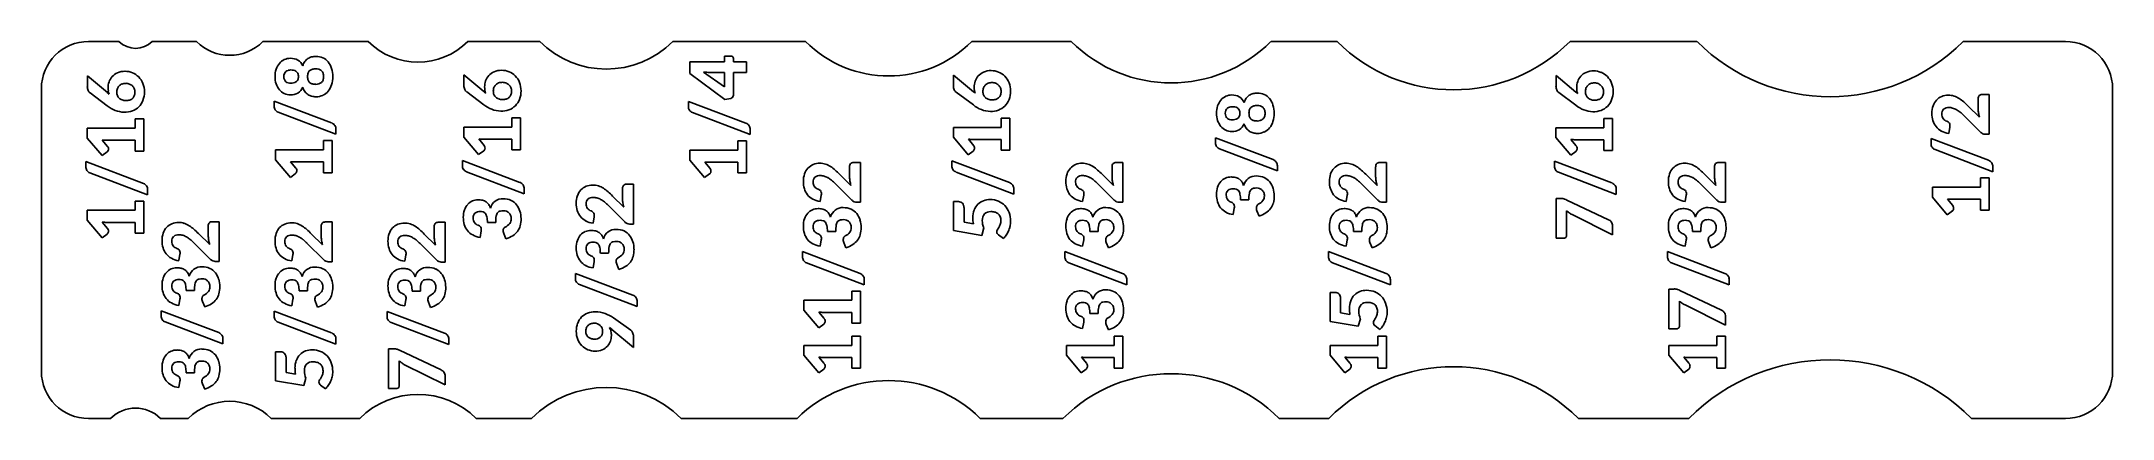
# Model space of a CAD drawing. Header units: inches. Extents: x 0 to 5.5, y 0 to 1.
import ezdxf

# ---------------------------------------------------------------- set-up
doc = ezdxf.new("R2010")
doc.units = ezdxf.units.IN
doc.header["$MEASUREMENT"] = 0
doc.layers.get('0').update_dxf_attribs({"lineweight": 25})
doc.layers.add('TextLines', color=4, linetype='Continuous', lineweight=25, true_color=0x00ffff)

msp = doc.modelspace()

# ---------------------------------------------------------------- linework, layer by layer
for p, q in [((0.125, 1), (0.2058, 1)), ((0.2942, 1), (0.4116, 1)), ((0.5884, 1), (0.8674, 1)), ((1.1326, 1), (1.3232, 1)), ((1.6768, 1), (2.029, 1)), ((2.471, 1), (2.7348, 1)), ((3.2652, 1), (3.4406, 1)), ((4.0594, 1), (4.3964, 1)), ((5.1036, 1), (5.375, 1)), ((0, 0.875), (0, 0.125)), ((5.5, 0.875), (5.5, 0.125)), ((0.125, 0), (0.1837, 0)), ((0.3163, 0), (0.3895, 0)), ((0.6105, 0), (0.8453, 0)), ((1.1547, 0), (1.3011, 0)), ((1.6989, 0), (2.0069, 0)), ((2.4931, 0), (2.7127, 0)), ((3.2873, 0), (3.4185, 0)), ((4.0815, 0), (4.3743, 0)), ((5.1257, 0), (5.375, 0))]:
    msp.add_line(p, q)
for centre, radius, start, end in [((0.125, 0.875), 0.125, 90, 180), ((0.25, 1.0442), 0.0625, 225, 315), ((0.5, 1.0884), 0.125, 225, 315), ((1, 1.1326), 0.1875, 225, 315), ((1.5, 1.1768), 0.25, 225, 315), ((2.25, 1.221), 0.3125, 225, 315), ((3, 1.2652), 0.375, 225, 315), ((3.75, 1.3094), 0.4375, 225, 315), ((4.75, 1.3536), 0.5, 225, 315), ((5.375, 0.875), 0.125, 0, 90), ((0.125, 0.125), 0.125, 180, 270), ((3, -0.2873), 0.4062, 45, 135), ((3.75, -0.3315), 0.4688, 45, 135), ((4.75, -0.3757), 0.5312, 45, 135), ((5.375, 0.125), 0.125, 270, 0), ((1, -0.1547), 0.2188, 45, 135), ((1.5, -0.1989), 0.2812, 45, 135), ((2.25, -0.2431), 0.3438, 45, 135), ((0.25, -0.0663), 0.0938, 45, 135), ((0.5, -0.1105), 0.1562, 45, 135)]:
    msp.add_arc(centre, radius, start, end)
at = {"layer": 'TextLines'}
for p, q in [((1.722, 0.9153), (1.722, 0.9458)), ((1.722, 0.9458), (1.8137, 0.9458)), ((1.8137, 0.9458), (1.8137, 0.9612)), ((1.8137, 0.9612), (1.8316, 0.9612)), ((1.8375, 0.955), (1.8375, 0.9458)), ((1.8375, 0.9458), (1.872, 0.9458)), ((1.872, 0.9458), (1.872, 0.918)), ((0.122, 0.8805), (0.122, 0.9089)), ((0.122, 0.9089), (0.1751, 0.8644)), ((1.122, 0.8832), (1.122, 0.9116)), ((1.122, 0.9116), (1.1751, 0.8672)), ((1.8152, 0.8459), (1.722, 0.9153)), ((1.7582, 0.919), (1.8137, 0.8794)), ((1.8137, 0.918), (1.7746, 0.918)), ((1.8137, 0.8794), (1.8137, 0.918)), ((1.872, 0.918), (1.8375, 0.918)), ((1.8375, 0.918), (1.8375, 0.8576)), ((2.422, 0.8824), (2.422, 0.9108)), ((2.422, 0.9108), (2.4751, 0.8664)), ((4.022, 0.8816), (4.022, 0.91)), ((4.022, 0.91), (4.0751, 0.8656)), ((0.1749, 0.8296), (0.1293, 0.8634)), ((0.6179, 0.8284), (0.6179, 0.842)), ((0.6179, 0.842), (0.7707, 0.7841)), ((1.1749, 0.8324), (1.1293, 0.8661)), ((1.7179, 0.8276), (1.7179, 0.8412)), ((1.7179, 0.8412), (1.8707, 0.7833)), ((1.831, 0.8492), (1.8152, 0.8459)), ((2.4749, 0.8316), (2.4293, 0.8653)), ((4.0749, 0.8308), (4.0293, 0.8645)), ((5.1167, 0.8283), (5.1468, 0.799)), ((5.1431, 0.8205), (5.1431, 0.8485)), ((5.1534, 0.8596), (5.172, 0.8596)), ((5.172, 0.8596), (5.172, 0.7542)), ((0.1219, 0.7439), (0.1219, 0.7703)), ((0.1219, 0.7703), (0.2489, 0.7703)), ((0.2489, 0.7703), (0.2489, 0.795)), ((0.2489, 0.795), (0.272, 0.795)), ((0.272, 0.795), (0.272, 0.7095)), ((0.7821, 0.7538), (0.6287, 0.8123)), ((1.1219, 0.7466), (1.1219, 0.773)), ((1.1219, 0.773), (1.2489, 0.773)), ((1.2489, 0.773), (1.2489, 0.7977)), ((1.2489, 0.7977), (1.272, 0.7977)), ((1.272, 0.7977), (1.272, 0.7122)), ((1.8821, 0.7531), (1.7287, 0.8115)), ((2.4219, 0.7458), (2.4219, 0.7722)), ((2.4219, 0.7722), (2.5489, 0.7722)), ((2.5489, 0.7722), (2.5489, 0.7969)), ((2.5489, 0.7969), (2.572, 0.7969)), ((2.572, 0.7969), (2.572, 0.7115)), ((4.0219, 0.745), (4.0219, 0.7714)), ((4.0219, 0.7714), (4.1489, 0.7714)), ((4.1489, 0.7714), (4.1489, 0.7961)), ((4.1489, 0.7961), (4.172, 0.7961)), ((4.172, 0.7961), (4.172, 0.7107)), ((5.0678, 0.7731), (5.0648, 0.7562)), ((5.1491, 0.7597), (5.1056, 0.803)), ((0.1611, 0.6972), (0.1219, 0.7439)), ((0.1616, 0.7386), (0.1757, 0.7217)), ((0.2489, 0.7383), (0.1732, 0.7383)), ((0.2489, 0.7095), (0.2489, 0.7383)), ((0.7489, 0.7127), (0.7489, 0.7374)), ((0.7489, 0.7374), (0.772, 0.7374)), ((0.772, 0.7374), (0.772, 0.6519)), ((0.7821, 0.7674), (0.7821, 0.7538)), ((1.1611, 0.6999), (1.1219, 0.7466)), ((1.1616, 0.7414), (1.1757, 0.7244)), ((1.2489, 0.741), (1.1732, 0.741)), ((1.2489, 0.7122), (1.2489, 0.741)), ((1.8489, 0.7119), (1.8489, 0.7366)), ((1.8489, 0.7366), (1.872, 0.7366)), ((1.872, 0.7366), (1.872, 0.6512)), ((1.8821, 0.7666), (1.8821, 0.7531)), ((2.4611, 0.6991), (2.4219, 0.7458)), ((2.4616, 0.7406), (2.4757, 0.7236)), ((2.5489, 0.7403), (2.4732, 0.7403)), ((2.5489, 0.7115), (2.5489, 0.7403)), ((3.1179, 0.7311), (3.1179, 0.7447)), ((3.1179, 0.7447), (3.2707, 0.6868)), ((3.2821, 0.6566), (3.1287, 0.715)), ((4.0611, 0.6983), (4.0219, 0.745)), ((4.0616, 0.7398), (4.0757, 0.7228)), ((4.1489, 0.7395), (4.0732, 0.7395)), ((4.1489, 0.7107), (4.1489, 0.7395)), ((5.0179, 0.7292), (5.0179, 0.7428)), ((5.0179, 0.7428), (5.1707, 0.6849)), ((5.172, 0.7542), (5.1617, 0.7542)), ((0.1179, 0.6679), (0.1179, 0.6815)), ((0.1179, 0.6815), (0.2707, 0.6237)), ((0.1745, 0.7072), (0.1611, 0.6972)), ((0.272, 0.7095), (0.2489, 0.7095)), ((0.6219, 0.6863), (0.6219, 0.7127)), ((0.6219, 0.7127), (0.7489, 0.7127)), ((0.6611, 0.6396), (0.6219, 0.6863)), ((0.6616, 0.681), (0.6757, 0.6641)), ((0.7489, 0.6807), (0.6732, 0.6807)), ((0.7489, 0.6519), (0.7489, 0.6807)), ((1.1179, 0.6706), (1.1179, 0.6843)), ((1.1179, 0.6843), (1.2707, 0.6264)), ((1.1745, 0.71), (1.1611, 0.6999)), ((1.272, 0.7122), (1.2489, 0.7122)), ((1.7219, 0.6855), (1.7219, 0.7119)), ((1.7219, 0.7119), (1.8489, 0.7119)), ((1.7611, 0.6388), (1.7219, 0.6855)), ((1.7616, 0.6803), (1.7757, 0.6633)), ((1.8489, 0.68), (1.7732, 0.68)), ((1.8489, 0.6512), (1.8489, 0.68)), ((2.1462, 0.6399), (2.1462, 0.6679)), ((2.1565, 0.679), (2.175, 0.679)), ((2.175, 0.679), (2.175, 0.5736)), ((2.4179, 0.6699), (2.4179, 0.6835)), ((2.4179, 0.6835), (2.5707, 0.6256)), ((2.4745, 0.7092), (2.4611, 0.6991)), ((2.572, 0.7115), (2.5489, 0.7115)), ((2.8431, 0.6399), (2.8431, 0.6679)), ((2.8534, 0.679), (2.872, 0.679)), ((2.872, 0.679), (2.872, 0.5736)), ((3.2821, 0.6701), (3.2821, 0.6566)), ((3.5431, 0.6399), (3.5431, 0.6679)), ((3.5534, 0.679), (3.572, 0.679)), ((3.572, 0.679), (3.572, 0.5736)), ((4.0179, 0.6691), (4.0179, 0.6827)), ((4.0179, 0.6827), (4.1707, 0.6248)), ((4.0745, 0.7084), (4.0611, 0.6983)), ((4.172, 0.7107), (4.1489, 0.7107)), ((4.4431, 0.6399), (4.4431, 0.6679)), ((4.4534, 0.679), (4.472, 0.679)), ((4.472, 0.679), (4.472, 0.5736)), ((5.1821, 0.6547), (5.0287, 0.7131)), ((5.1821, 0.6682), (5.1821, 0.6547)), ((0.2821, 0.5934), (0.1287, 0.6519)), ((0.2821, 0.607), (0.2821, 0.5934)), ((0.6745, 0.6496), (0.6611, 0.6396)), ((0.772, 0.6519), (0.7489, 0.6519)), ((1.2821, 0.5961), (1.1287, 0.6546)), ((1.2821, 0.6097), (1.2821, 0.5961)), ((1.5431, 0.5821), (1.5431, 0.6101)), ((1.5534, 0.6213), (1.572, 0.6213)), ((1.572, 0.6213), (1.572, 0.5158)), ((1.7745, 0.6489), (1.7611, 0.6388)), ((1.872, 0.6512), (1.8489, 0.6512)), ((2.1521, 0.5791), (2.1086, 0.6224)), ((2.1197, 0.6477), (2.1498, 0.6184)), ((2.5821, 0.5953), (2.4287, 0.6538)), ((2.5821, 0.6089), (2.5821, 0.5953)), ((2.8491, 0.5791), (2.8056, 0.6224)), ((2.8167, 0.6477), (2.8468, 0.6184)), ((3.5491, 0.5791), (3.5056, 0.6224)), ((3.5167, 0.6477), (3.5468, 0.6184)), ((4.1821, 0.5945), (4.0287, 0.653)), ((4.1821, 0.6081), (4.1821, 0.5945)), ((4.4491, 0.5791), (4.4056, 0.6224)), ((4.4167, 0.6477), (4.4468, 0.6184)), ((5.0219, 0.5871), (5.0219, 0.6135)), ((5.0219, 0.6135), (5.1489, 0.6135)), ((5.1489, 0.6135), (5.1489, 0.6382)), ((5.1489, 0.6382), (5.172, 0.6382)), ((5.172, 0.6382), (5.172, 0.5528)), ((0.1219, 0.5259), (0.1219, 0.5522)), ((0.1219, 0.5522), (0.2489, 0.5522)), ((0.2489, 0.5522), (0.2489, 0.5769)), ((0.2489, 0.5769), (0.272, 0.5769)), ((0.272, 0.5769), (0.272, 0.4915)), ((1.5491, 0.5214), (1.5056, 0.5646)), ((1.5167, 0.59), (1.5468, 0.5606)), ((2.0708, 0.5925), (2.0678, 0.5756)), ((2.175, 0.5736), (2.1647, 0.5736)), ((2.422, 0.4984), (2.422, 0.5752)), ((2.422, 0.5752), (2.4351, 0.5752)), ((2.45, 0.5564), (2.45, 0.5206)), ((2.7678, 0.5925), (2.7648, 0.5756)), ((2.872, 0.5736), (2.8617, 0.5736)), ((3.1678, 0.5578), (3.1648, 0.541)), ((3.2063, 0.5803), (3.1842, 0.5803)), ((3.2335, 0.5368), (3.2277, 0.551)), ((3.4678, 0.5925), (3.4648, 0.5756)), ((3.572, 0.5736), (3.5617, 0.5736)), ((4.022, 0.5834), (4.0354, 0.5834)), ((4.022, 0.478), (4.022, 0.5834)), ((4.05, 0.5512), (4.05, 0.4852)), ((4.0511, 0.5795), (4.1615, 0.5274)), ((4.3678, 0.5925), (4.3648, 0.5756)), ((4.472, 0.5736), (4.4617, 0.5736)), ((5.0611, 0.5404), (5.0219, 0.5871)), ((5.0745, 0.5505), (5.0611, 0.5404)), ((5.0616, 0.5819), (5.0757, 0.5649)), ((5.1489, 0.5816), (5.0732, 0.5816)), ((5.1489, 0.5528), (5.1489, 0.5816)), ((5.172, 0.5528), (5.1489, 0.5528)), ((0.1611, 0.4791), (0.1219, 0.5259)), ((0.1616, 0.5206), (0.1757, 0.5036)), ((0.2489, 0.5203), (0.1732, 0.5203)), ((0.2489, 0.4915), (0.2489, 0.5203)), ((0.4431, 0.4829), (0.4431, 0.5109)), ((0.4534, 0.522), (0.472, 0.522)), ((0.472, 0.522), (0.472, 0.4166)), ((0.7431, 0.4821), (0.7431, 0.5101)), ((0.7534, 0.5213), (0.772, 0.5213)), ((0.772, 0.5213), (0.772, 0.4158)), ((1.0431, 0.4813), (1.0431, 0.5093)), ((1.0534, 0.5205), (1.072, 0.5205)), ((1.072, 0.5205), (1.072, 0.415)), ((1.1678, 0.4974), (1.1648, 0.4805)), ((1.2063, 0.5198), (1.1842, 0.5198)), ((1.4678, 0.5348), (1.4648, 0.5179)), ((1.572, 0.5158), (1.5617, 0.5158)), ((2.1093, 0.4964), (2.0873, 0.4964)), ((2.497, 0.4856), (2.422, 0.4984)), ((2.45, 0.5206), (2.4748, 0.5164)), ((2.5024, 0.5054), (2.497, 0.4856)), ((2.8063, 0.4964), (2.7842, 0.4964)), ((3.5063, 0.4964), (3.4842, 0.4964)), ((4.172, 0.4875), (4.0646, 0.541)), ((4.172, 0.5107), (4.172, 0.4875)), ((4.4063, 0.4964), (4.3842, 0.4964)), ((0.1745, 0.4892), (0.1611, 0.4791)), ((0.272, 0.4915), (0.2489, 0.4915)), ((0.4491, 0.4222), (0.4056, 0.4654)), ((0.4167, 0.4907), (0.4468, 0.4614)), ((0.7491, 0.4214), (0.7056, 0.4646)), ((0.7167, 0.49), (0.7468, 0.4606)), ((1.0491, 0.4206), (1.0056, 0.4638)), ((1.0167, 0.4891), (1.0468, 0.4598)), ((1.2335, 0.4764), (1.2277, 0.4906)), ((2.0209, 0.4292), (2.0209, 0.4428)), ((2.0209, 0.4428), (2.1738, 0.3849)), ((2.0708, 0.474), (2.0678, 0.4571)), ((2.1365, 0.453), (2.1307, 0.4672)), ((2.5545, 0.4772), (2.5413, 0.487)), ((2.7179, 0.4292), (2.7179, 0.4428)), ((2.7179, 0.4428), (2.8707, 0.3849)), ((2.7678, 0.474), (2.7648, 0.4571)), ((2.8335, 0.453), (2.8277, 0.4672)), ((3.4179, 0.4292), (3.4179, 0.4428)), ((3.4179, 0.4428), (3.5707, 0.3849)), ((3.4678, 0.474), (3.4648, 0.4571)), ((3.5335, 0.453), (3.5277, 0.4672)), ((4.043, 0.478), (4.022, 0.478)), ((4.3179, 0.4292), (4.3179, 0.4428)), ((4.3179, 0.4428), (4.4707, 0.3849)), ((4.3678, 0.474), (4.3648, 0.4571)), ((4.4335, 0.453), (4.4277, 0.4672)), ((0.3678, 0.4356), (0.3648, 0.4187)), ((0.472, 0.4166), (0.4617, 0.4166)), ((0.6678, 0.4348), (0.6648, 0.4179)), ((0.772, 0.4158), (0.7617, 0.4158)), ((0.9678, 0.434), (0.9648, 0.4171)), ((1.072, 0.415), (1.0617, 0.415)), ((1.4179, 0.3714), (1.4179, 0.385)), ((1.4179, 0.385), (1.5707, 0.3271)), ((1.4678, 0.4162), (1.4648, 0.3993)), ((1.5063, 0.4386), (1.4842, 0.4386)), ((1.5335, 0.3952), (1.5277, 0.4094)), ((2.1852, 0.3547), (2.0317, 0.4131)), ((2.8821, 0.3547), (2.7287, 0.4131)), ((3.5821, 0.3547), (3.4287, 0.4131)), ((4.4821, 0.3547), (4.3287, 0.4131)), ((0.4063, 0.3394), (0.3842, 0.3394)), ((0.7063, 0.3386), (0.6842, 0.3386)), ((1.0063, 0.3378), (0.9842, 0.3378)), ((1.5821, 0.2969), (1.4287, 0.3554)), ((2.1519, 0.3135), (2.1519, 0.3382)), ((2.1519, 0.3382), (2.175, 0.3382)), ((2.175, 0.3382), (2.175, 0.2528)), ((2.1852, 0.3682), (2.1852, 0.3547)), ((2.8821, 0.3682), (2.8821, 0.3547)), ((3.422, 0.2577), (3.422, 0.3345)), ((3.422, 0.3345), (3.4351, 0.3345)), ((3.5821, 0.3682), (3.5821, 0.3547)), ((4.322, 0.3435), (4.3354, 0.3435)), ((4.322, 0.2381), (4.322, 0.3435)), ((4.3511, 0.3396), (4.4615, 0.2875)), ((4.4821, 0.3682), (4.4821, 0.3547)), ((0.3179, 0.2722), (0.3179, 0.2858)), ((0.3179, 0.2858), (0.4707, 0.2279)), ((0.3678, 0.317), (0.3648, 0.3001)), ((0.4335, 0.296), (0.4277, 0.3102)), ((0.6179, 0.2714), (0.6179, 0.285)), ((0.6179, 0.285), (0.7707, 0.2271)), ((0.6678, 0.3162), (0.6648, 0.2993)), ((0.7335, 0.2952), (0.7277, 0.3094)), ((0.9179, 0.2706), (0.9179, 0.2842)), ((0.9179, 0.2842), (1.0707, 0.2263)), ((0.9678, 0.3154), (0.9648, 0.2985)), ((1.0335, 0.2944), (1.0277, 0.3086)), ((1.5821, 0.3105), (1.5821, 0.2969)), ((2.0249, 0.2871), (2.0249, 0.3135)), ((2.0249, 0.3135), (2.1519, 0.3135)), ((2.0641, 0.2404), (2.0249, 0.2871)), ((2.0646, 0.2819), (2.0787, 0.2649)), ((2.1519, 0.2816), (2.0763, 0.2816)), ((2.1519, 0.2528), (2.1519, 0.2816)), ((2.8063, 0.2784), (2.7842, 0.2784)), ((3.45, 0.3157), (3.45, 0.2799)), ((3.45, 0.2799), (3.4748, 0.2757)), ((4.35, 0.3113), (4.35, 0.2453)), ((4.472, 0.2476), (4.3646, 0.3011)), ((0.4821, 0.1977), (0.3287, 0.2561)), ((0.7821, 0.1969), (0.6287, 0.2554)), ((1.0821, 0.1961), (0.9287, 0.2545)), ((1.572, 0.1886), (1.5151, 0.2362)), ((1.5189, 0.2669), (1.5649, 0.2345)), ((2.0775, 0.2505), (2.0641, 0.2404)), ((2.175, 0.2528), (2.1519, 0.2528)), ((2.7678, 0.2559), (2.7648, 0.239)), ((2.8335, 0.2349), (2.8277, 0.2491)), ((3.497, 0.2449), (3.422, 0.2577)), ((3.5024, 0.2647), (3.497, 0.2449)), ((3.5545, 0.2365), (3.5413, 0.2463)), ((4.343, 0.2381), (4.322, 0.2381)), ((4.472, 0.2708), (4.472, 0.2476)), ((0.4821, 0.2112), (0.4821, 0.1977)), ((0.622, 0.0999), (0.622, 0.1767)), ((0.622, 0.1767), (0.6351, 0.1767)), ((0.7821, 0.2105), (0.7821, 0.1969)), ((0.922, 0.185), (0.9354, 0.185)), ((0.922, 0.0795), (0.922, 0.185)), ((0.9511, 0.181), (1.0615, 0.1289)), ((1.0821, 0.2097), (1.0821, 0.1961)), ((1.572, 0.218), (1.572, 0.1886)), ((2.0249, 0.1677), (2.0249, 0.1941)), ((2.0249, 0.1941), (2.1519, 0.1941)), ((2.0641, 0.121), (2.0249, 0.1677)), ((2.1519, 0.1941), (2.1519, 0.2188)), ((2.1519, 0.2188), (2.175, 0.2188)), ((2.175, 0.2188), (2.175, 0.1333)), ((2.7219, 0.1677), (2.7219, 0.1941)), ((2.7219, 0.1941), (2.8489, 0.1941)), ((2.7611, 0.121), (2.7219, 0.1677)), ((2.8489, 0.1941), (2.8489, 0.2188)), ((2.8489, 0.2188), (2.872, 0.2188)), ((2.872, 0.2188), (2.872, 0.1333)), ((3.4219, 0.1677), (3.4219, 0.1941)), ((3.4219, 0.1941), (3.5489, 0.1941)), ((3.4611, 0.121), (3.4219, 0.1677)), ((3.5489, 0.1941), (3.5489, 0.2188)), ((3.5489, 0.2188), (3.572, 0.2188)), ((3.572, 0.2188), (3.572, 0.1333)), ((4.3219, 0.1677), (4.3219, 0.1941)), ((4.3219, 0.1941), (4.4489, 0.1941)), ((4.3611, 0.121), (4.3219, 0.1677)), ((4.4489, 0.1941), (4.4489, 0.2188)), ((4.4489, 0.2188), (4.472, 0.2188)), ((4.472, 0.2188), (4.472, 0.1333)), ((0.4063, 0.1214), (0.3842, 0.1214)), ((0.65, 0.158), (0.65, 0.1222)), ((0.65, 0.1222), (0.6748, 0.118)), ((0.95, 0.1527), (0.95, 0.0868)), ((1.072, 0.089), (0.9646, 0.1426)), ((1.072, 0.1123), (1.072, 0.089)), ((2.0775, 0.1311), (2.0641, 0.121)), ((2.0646, 0.1625), (2.0787, 0.1455)), ((2.1519, 0.1621), (2.0763, 0.1621)), ((2.1519, 0.1333), (2.1519, 0.1621)), ((2.175, 0.1333), (2.1519, 0.1333)), ((2.7745, 0.1311), (2.7611, 0.121)), ((2.7616, 0.1625), (2.7757, 0.1455)), ((2.8489, 0.1621), (2.7732, 0.1621)), ((2.8489, 0.1333), (2.8489, 0.1621)), ((2.872, 0.1333), (2.8489, 0.1333)), ((3.4745, 0.1311), (3.4611, 0.121)), ((3.4616, 0.1625), (3.4757, 0.1455)), ((3.5489, 0.1621), (3.4732, 0.1621)), ((3.5489, 0.1333), (3.5489, 0.1621)), ((3.572, 0.1333), (3.5489, 0.1333)), ((4.3745, 0.1311), (4.3611, 0.121)), ((4.3616, 0.1625), (4.3757, 0.1455)), ((4.4489, 0.1621), (4.3732, 0.1621)), ((4.4489, 0.1333), (4.4489, 0.1621)), ((4.472, 0.1333), (4.4489, 0.1333)), ((0.3678, 0.099), (0.3648, 0.0821)), ((0.4335, 0.078), (0.4277, 0.0922)), ((0.697, 0.0872), (0.622, 0.0999)), ((0.7024, 0.1069), (0.697, 0.0872)), ((0.7545, 0.0787), (0.7413, 0.0886)), ((0.943, 0.0795), (0.922, 0.0795))]:
    msp.add_line(p, q, dxfattribs=at)
for centre, radius, start, end in [((0.6698, 0.9107), 0.0489, 140.4777, 161.2177), ((0.6617, 0.9171), 0.0386, 115.7415, 140.2267), ((0.6609, 0.9186), 0.0368, 89.4893, 115.5567), ((0.6623, 0.9184), 0.0371, 59.737, 91.6426), ((0.663, 0.9222), 0.0335, 22.9121, 57.5188), ((0.7353, 0.9212), 0.0438, 144.4573, 161.3659), ((0.7264, 0.9274), 0.033, 124.6763, 144.2025), ((0.7256, 0.9281), 0.032, 104.6423, 124.1781), ((0.7288, 0.9159), 0.0445, 89.6812, 104.6069), ((0.7296, 0.9178), 0.0426, 65.3953, 90.7786), ((0.7304, 0.9203), 0.0401, 39.3252, 65.0034), ((0.7219, 0.9138), 0.0508, 17.1078, 38.8741), ((1.8317, 0.9553), 0.00593, 46.9822, 90.8277), ((1.8316, 0.9554), 0.0059, 356.2195, 45.4413), ((0.1452, 0.8801), 0.0233, 178.9437, 204.9383), ((0.2269, 0.8765), 0.05, 161.1682, 179.925), ((0.2184, 0.8796), 0.0409, 138.3075, 161.4669), ((0.2186, 0.8791), 0.0414, 113.7341, 137.8998), ((0.2211, 0.8679), 0.0207, 135.2804, 160.0077), ((0.2208, 0.8729), 0.048, 88.6507, 113.2024), ((0.2212, 0.8674), 0.0211, 109.8346, 134.489), ((0.2238, 0.8598), 0.0291, 89.0791, 109.7058), ((0.2222, 0.8695), 0.0514, 67.49, 90.2671), ((0.2245, 0.8643), 0.0247, 67.903, 90.5541), ((0.2245, 0.8643), 0.0247, 46.7599, 67.9225), ((0.2262, 0.8662), 0.0221, 23.0591, 46.4063), ((0.223, 0.8711), 0.0496, 44.5341, 67.64), ((0.2207, 0.8693), 0.0525, 21.6461, 44.2027), ((0.215, 0.8671), 0.0586, 359.2649, 21.61), ((0.6787, 0.9075), 0.0584, 161.1099, 180.6139), ((0.6786, 0.9063), 0.0583, 179.3991, 198.9056), ((0.67, 0.9032), 0.0491, 198.7916, 219.464), ((0.6628, 0.9074), 0.0192, 156.8054, 181.5455), ((0.6626, 0.9063), 0.019, 178.2501, 203.3185), ((0.6592, 0.9088), 0.0153, 130.4796, 156.145), ((0.6594, 0.9052), 0.0156, 204.3974, 229.4471), ((0.6591, 0.9085), 0.0155, 105.3471, 129.7169), ((0.659, 0.905), 0.0152, 230.0465, 254.8896), ((0.6618, 0.8995), 0.0249, 89.8801, 105.6852), ((0.6618, 0.9147), 0.0253, 254.5695, 270.1215), ((0.6619, 0.8841), 0.0403, 79.2223, 90.0949), ((0.6619, 0.9298), 0.0403, 269.9051, 280.7777), ((0.6663, 0.9066), 0.0173, 56.051, 79.7445), ((0.6663, 0.9072), 0.0173, 280.2555, 303.949), ((0.6678, 0.9093), 0.0143, 26.5106, 55.1797), ((0.6678, 0.9046), 0.0144, 304.7924, 333.3537), ((0.6634, 0.9076), 0.019, 357.7898, 24.9858), ((0.6635, 0.9062), 0.0189, 334.9465, 2.2387), ((0.7332, 0.9077), 0.0265, 159.9557, 181.646), ((0.7332, 0.9062), 0.0265, 178.3959, 200.0309), ((0.723, 0.9112), 0.0157, 130.7861, 159.2863), ((0.723, 0.9026), 0.0157, 200.6105, 229.1857), ((0.7236, 0.9097), 0.0172, 103.5618, 129.2575), ((0.7235, 0.9039), 0.017, 230.7388, 256.6496), ((0.7281, 0.8921), 0.0354, 89.4577, 103.9039), ((0.7281, 0.9223), 0.0359, 256.2995, 270.5366), ((0.7286, 0.8995), 0.028, 73.2306, 90.4194), ((0.7286, 0.9147), 0.0284, 269.5825, 286.558), ((0.7316, 0.9092), 0.0178, 48.5824, 73.4208), ((0.7317, 0.9044), 0.0176, 286.3691, 311.425), ((0.7316, 0.9096), 0.0175, 21.8707, 47.7056), ((0.7316, 0.9042), 0.0176, 312.221, 337.8136), ((0.7256, 0.9074), 0.0239, 358.6742, 21.3963), ((0.7257, 0.9063), 0.0238, 338.5576, 1.4699), ((0.7219, 0.9), 0.0508, 321.1259, 342.8922), ((0.7028, 0.9077), 0.0708, 359.3508, 17.2617), ((0.7028, 0.9061), 0.0708, 342.7383, 0.6492), ((1.1452, 0.8828), 0.0233, 178.9437, 204.9383), ((1.2269, 0.8792), 0.05, 161.1682, 179.925), ((1.2184, 0.8824), 0.0409, 138.3075, 161.4669), ((1.2186, 0.8818), 0.0414, 113.7341, 137.8998), ((1.2211, 0.8706), 0.0207, 135.2804, 160.0077), ((1.2208, 0.8756), 0.048, 88.6507, 113.2024), ((1.2212, 0.8701), 0.0211, 109.8346, 134.489), ((1.2238, 0.8626), 0.0291, 89.0791, 109.7058), ((1.2222, 0.8722), 0.0514, 67.49, 90.2671), ((1.2245, 0.867), 0.0247, 67.903, 90.5541), ((1.2245, 0.867), 0.0247, 46.7599, 67.9225), ((1.2262, 0.8689), 0.0221, 23.0591, 46.4063), ((1.223, 0.8739), 0.0496, 44.5341, 67.64), ((1.2207, 0.872), 0.0525, 21.6461, 44.2027), ((1.215, 0.8698), 0.0586, 359.2649, 21.61), ((1.7785, 1.0999), 0.1821, 263.6117, 266.3335), ((1.7749, 1.0418), 0.1238, 266.2626, 269.866), ((2.4452, 0.882), 0.0233, 178.9437, 204.9383), ((2.5269, 0.8785), 0.05, 161.1682, 179.925), ((2.5184, 0.8816), 0.0409, 138.3075, 161.4669), ((2.5186, 0.881), 0.0414, 113.7341, 137.8998), ((2.5211, 0.8699), 0.0207, 135.2804, 160.0077), ((2.5208, 0.8749), 0.048, 88.6507, 113.2024), ((2.5212, 0.8693), 0.0211, 109.8346, 134.489), ((2.5238, 0.8618), 0.0291, 89.0791, 109.7058), ((2.5222, 0.8714), 0.0514, 67.49, 90.2671), ((2.5245, 0.8662), 0.0247, 67.903, 90.5541), ((2.5245, 0.8662), 0.0247, 46.7599, 67.9225), ((2.5262, 0.8682), 0.0221, 23.0591, 46.4063), ((2.523, 0.8731), 0.0496, 44.5341, 67.64), ((2.5207, 0.8712), 0.0525, 21.6461, 44.2027), ((2.515, 0.869), 0.0586, 359.2649, 21.61), ((4.0452, 0.8812), 0.0233, 178.9437, 204.9383), ((4.1269, 0.8776), 0.05, 161.1682, 179.925), ((4.1184, 0.8808), 0.0409, 138.3075, 161.4669), ((4.1186, 0.8802), 0.0414, 113.7341, 137.8998), ((4.1211, 0.869), 0.0207, 135.2804, 160.0077), ((4.1208, 0.874), 0.048, 88.6507, 113.2024), ((4.1212, 0.8685), 0.0211, 109.8346, 134.489), ((4.1238, 0.861), 0.0291, 89.0791, 109.7058), ((4.1222, 0.8706), 0.0514, 67.49, 90.2671), ((4.1245, 0.8654), 0.0247, 67.903, 90.5541), ((4.1245, 0.8654), 0.0247, 46.7599, 67.9225), ((4.1262, 0.8673), 0.0221, 23.0591, 46.4063), ((4.123, 0.8723), 0.0496, 44.5341, 67.64), ((4.1207, 0.8704), 0.0525, 21.6461, 44.2027), ((4.115, 0.8682), 0.0586, 359.2649, 21.61), ((0.1419, 0.8782), 0.0195, 204.0569, 229.5175), ((0.2227, 0.8876), 0.0752, 230.5049, 267.8485), ((0.2159, 0.9089), 0.0604, 227.4063, 230.3301), ((0.2239, 0.8763), 0.0469, 179.7026, 190.1015), ((0.354, 1.0754), 0.2767, 230.3376, 230.9589), ((0.2229, 0.8763), 0.046, 190.2906, 200.0811), ((0.2276, 0.8656), 0.0276, 160.1205, 180.7482), ((0.2227, 0.865), 0.0227, 179.3259, 202.2519), ((0.2197, 0.8639), 0.0195, 202.5607, 227.714), ((0.2221, 0.8667), 0.0232, 227.9913, 250.047), ((0.2238, 0.8716), 0.0284, 250.3097, 270.8807), ((0.2247, 0.8776), 0.0343, 269.2544, 286.1095), ((0.2285, 0.8643), 0.0205, 286.1727, 310.5258), ((0.2254, 0.861), 0.0476, 289.8611, 314.1309), ((0.2299, 0.8622), 0.018, 311.333, 338.751), ((0.2255, 0.8659), 0.0229, 359.5736, 23.2314), ((0.2217, 0.8651), 0.0267, 339.3975, 1.3046), ((0.2247, 0.861), 0.0481, 314.7314, 338.9821), ((0.2128, 0.8654), 0.0608, 339.186, 0.8967), ((0.6352, 0.828), 0.0173, 178.8874, 212.9554), ((0.6617, 0.8966), 0.0386, 219.6961, 244.2505), ((0.6609, 0.8951), 0.0368, 244.4433, 270.5107), ((0.6623, 0.8957), 0.0374, 268.3576, 300.0101), ((0.6632, 0.8913), 0.0331, 302.3738, 337.4815), ((0.735, 0.8922), 0.0434, 198.2303, 215.4493), ((0.7262, 0.8861), 0.0327, 215.7856, 235.449), ((0.7252, 0.8852), 0.0314, 235.9544, 255.8215), ((0.7288, 0.8993), 0.0459, 255.8542, 270.3142), ((0.7296, 0.8961), 0.0428, 269.221, 294.5124), ((0.7306, 0.8934), 0.0399, 294.9116, 320.6812), ((1.1419, 0.8809), 0.0195, 204.0569, 229.5175), ((1.2227, 0.8904), 0.0752, 230.5049, 267.8485), ((1.2159, 0.9116), 0.0604, 227.4063, 230.3301), ((1.2239, 0.8791), 0.0469, 179.7026, 190.1015), ((1.354, 1.0781), 0.2767, 230.3376, 230.9589), ((1.2229, 0.879), 0.046, 190.2906, 200.0811), ((1.2276, 0.8683), 0.0276, 160.1205, 180.7482), ((1.2227, 0.8677), 0.0227, 179.3259, 202.2519), ((1.2197, 0.8666), 0.0195, 202.5607, 227.714), ((1.2221, 0.8695), 0.0232, 227.9913, 250.047), ((1.2238, 0.8743), 0.0284, 250.3097, 270.8807), ((1.2247, 0.8803), 0.0343, 269.2544, 286.1095), ((1.2285, 0.867), 0.0205, 286.1727, 310.5258), ((1.2254, 0.8637), 0.0476, 289.8611, 314.1309), ((1.2299, 0.8649), 0.018, 311.333, 338.751), ((1.2255, 0.8686), 0.0229, 359.5736, 23.2314), ((1.2217, 0.8678), 0.0267, 339.3975, 1.3046), ((1.2247, 0.8637), 0.0481, 314.7314, 338.9821), ((1.2128, 0.8681), 0.0608, 339.186, 0.8967), ((1.7352, 0.8272), 0.0173, 178.8874, 212.9554), ((1.8293, 0.8569), 0.00789, 282.6007, 323.7152), ((1.8288, 0.8576), 0.00866, 321.7733, 0.3774), ((2.4419, 0.8801), 0.0195, 204.0569, 229.5175), ((2.5227, 0.8896), 0.0752, 230.5049, 267.8485), ((2.5159, 0.9108), 0.0604, 227.4063, 230.3301), ((2.5239, 0.8783), 0.0469, 179.7026, 190.1015), ((2.654, 1.0774), 0.2767, 230.3376, 230.9589), ((2.5229, 0.8783), 0.046, 190.2906, 200.0811), ((2.5276, 0.8676), 0.0276, 160.1205, 180.7482), ((2.5227, 0.8669), 0.0227, 179.3259, 202.2519), ((2.5197, 0.8658), 0.0195, 202.5607, 227.714), ((2.5221, 0.8687), 0.0232, 227.9913, 250.047), ((2.5238, 0.8735), 0.0284, 250.3097, 270.8807), ((2.5247, 0.8795), 0.0343, 269.2544, 286.1095), ((2.5285, 0.8662), 0.0205, 286.1727, 310.5258), ((2.5254, 0.863), 0.0476, 289.8611, 314.1309), ((2.5299, 0.8641), 0.018, 311.333, 338.751), ((2.5255, 0.8678), 0.0229, 359.5736, 23.2314), ((2.5217, 0.867), 0.0267, 339.3975, 1.3046), ((2.5247, 0.863), 0.0481, 314.7314, 338.9821), ((2.5128, 0.8673), 0.0608, 339.186, 0.8967), ((3.1787, 0.8102), 0.0584, 161.1099, 180.6139), ((3.1698, 0.8134), 0.0489, 140.4777, 161.2177), ((3.1617, 0.8198), 0.0386, 115.7415, 140.2267), ((3.1609, 0.8214), 0.0368, 89.4893, 115.5567), ((3.1591, 0.8112), 0.0155, 105.3471, 129.7169), ((3.1618, 0.8022), 0.0249, 89.8801, 105.6852), ((3.1623, 0.8211), 0.0371, 59.737, 91.6426), ((3.1619, 0.7868), 0.0403, 79.2223, 90.0949), ((3.1663, 0.8094), 0.0173, 56.051, 79.7445), ((3.163, 0.8249), 0.0335, 22.9121, 57.5188), ((3.2353, 0.824), 0.0438, 144.4573, 161.3659), ((3.2264, 0.8301), 0.033, 124.6763, 144.2025), ((3.2256, 0.8308), 0.032, 104.6423, 124.1781), ((3.223, 0.8139), 0.0157, 130.7861, 159.2863), ((3.2236, 0.8125), 0.0172, 103.5618, 129.2575), ((3.2288, 0.8186), 0.0445, 89.6812, 104.6069), ((3.2281, 0.7948), 0.0354, 89.4577, 103.9039), ((3.2286, 0.8022), 0.028, 73.2306, 90.4194), ((3.2296, 0.8205), 0.0426, 65.3953, 90.7786), ((3.2316, 0.812), 0.0178, 48.5824, 73.4208), ((3.2316, 0.8124), 0.0175, 21.8707, 47.7056), ((3.2304, 0.823), 0.0401, 39.3252, 65.0034), ((3.2219, 0.8165), 0.0508, 17.1078, 38.8741), ((3.2028, 0.8104), 0.0708, 359.3508, 17.2617), ((4.0419, 0.8793), 0.0195, 204.0569, 229.5175), ((4.1227, 0.8888), 0.0752, 230.5049, 267.8485), ((4.1159, 0.91), 0.0604, 227.4063, 230.3301), ((4.1239, 0.8775), 0.0469, 179.7026, 190.1015), ((4.254, 1.0766), 0.2767, 230.3376, 230.9589), ((4.1229, 0.8774), 0.046, 190.2906, 200.0811), ((4.1276, 0.8667), 0.0276, 160.1205, 180.7482), ((4.1227, 0.8661), 0.0227, 179.3259, 202.2519), ((4.1197, 0.865), 0.0195, 202.5607, 227.714), ((4.1221, 0.8679), 0.0232, 227.9913, 250.047), ((4.1238, 0.8727), 0.0284, 250.3097, 270.8807), ((4.1247, 0.8787), 0.0343, 269.2544, 286.1095), ((4.1285, 0.8654), 0.0205, 286.1727, 310.5258), ((4.1254, 0.8621), 0.0476, 289.8611, 314.1309), ((4.1299, 0.8633), 0.018, 311.333, 338.751), ((4.1255, 0.867), 0.0229, 359.5736, 23.2314), ((4.1217, 0.8662), 0.0267, 339.3975, 1.3046), ((4.1247, 0.8621), 0.0481, 314.7314, 338.9821), ((4.1128, 0.8665), 0.0608, 339.186, 0.8967), ((5.0787, 0.8102), 0.0584, 160.8255, 180.8247), ((5.0657, 0.8147), 0.0447, 137.9436, 160.7487), ((5.0611, 0.8184), 0.0388, 112.4786, 137.4795), ((5.0633, 0.8126), 0.045, 89.3363, 112.2323), ((5.0643, 0.8094), 0.0482, 72.1342, 90.5656), ((5.06, 0.7977), 0.0607, 57.6303, 71.6031), ((5.0434, 0.7717), 0.0915, 47.9359, 57.5871), ((4.8512, 0.5578), 0.3791, 45.544, 48.0334), ((5.1545, 0.8491), 0.0114, 138.5379, 183.1631), ((5.153, 0.8498), 0.00982, 87.5923, 135.9696), ((0.2206, 0.8746), 0.0621, 269.3458, 289.8036), ((0.6344, 0.8279), 0.0166, 213.9778, 249.7077), ((0.7641, 0.7672), 0.0182, 50.3403, 68.5254), ((0.7642, 0.7672), 0.0181, 33.2869, 50.4435), ((0.7649, 0.7677), 0.0172, 15.7413, 33.1184), ((0.7638, 0.7673), 0.0183, 0.1929, 16.0176), ((1.2206, 0.8773), 0.0621, 269.3458, 289.8036), ((1.7344, 0.8271), 0.0166, 213.9778, 249.7077), ((1.8641, 0.7664), 0.0182, 50.3403, 68.5254), ((1.8642, 0.7664), 0.0181, 33.2869, 50.4435), ((1.8649, 0.767), 0.0172, 15.7413, 33.1184), ((1.8638, 0.7666), 0.0183, 0.1929, 16.0176), ((2.5206, 0.8765), 0.0621, 269.3458, 289.8036), ((3.1786, 0.809), 0.0583, 179.3991, 198.9056), ((3.17, 0.806), 0.0491, 198.7916, 219.464), ((3.1617, 0.7993), 0.0386, 219.6961, 244.2505), ((3.1628, 0.8101), 0.0192, 156.8054, 181.5455), ((3.1626, 0.809), 0.019, 178.2501, 203.3185), ((3.1592, 0.8115), 0.0153, 130.4796, 156.145), ((3.1594, 0.8079), 0.0156, 204.3974, 229.4471), ((3.159, 0.8078), 0.0152, 230.0465, 254.8896), ((3.1618, 0.8175), 0.0253, 254.5695, 270.1215), ((3.1619, 0.8325), 0.0403, 269.9051, 280.7777), ((3.1663, 0.8099), 0.0173, 280.2555, 303.949), ((3.1678, 0.812), 0.0143, 26.5106, 55.1797), ((3.1678, 0.8073), 0.0144, 304.7924, 333.3537), ((3.1634, 0.8103), 0.019, 357.7898, 24.9858), ((3.1635, 0.8089), 0.0189, 334.9465, 2.2387), ((3.1632, 0.794), 0.0331, 302.3738, 337.4815), ((3.235, 0.7949), 0.0434, 198.2303, 215.4493), ((3.2332, 0.8104), 0.0265, 159.9557, 181.646), ((3.2332, 0.8089), 0.0265, 178.3959, 200.0309), ((3.223, 0.8053), 0.0157, 200.6105, 229.1857), ((3.2235, 0.8067), 0.017, 230.7388, 256.6496), ((3.2281, 0.825), 0.0359, 256.2995, 270.5366), ((3.2286, 0.8174), 0.0284, 269.5825, 286.558), ((3.2317, 0.8071), 0.0176, 286.3691, 311.425), ((3.2316, 0.807), 0.0176, 312.221, 337.8136), ((3.2306, 0.7961), 0.0399, 294.9116, 320.6812), ((3.2256, 0.8102), 0.0239, 358.6742, 21.3963), ((3.2257, 0.809), 0.0238, 338.5576, 1.4699), ((3.2219, 0.8027), 0.0508, 321.1259, 342.8922), ((3.2028, 0.8088), 0.0708, 342.7383, 0.6492), ((4.1206, 0.8757), 0.0621, 269.3458, 289.8036), ((5.0862, 0.8089), 0.0659, 179.561, 196.5317), ((5.0684, 0.8036), 0.0473, 196.5412, 218.4006), ((5.0677, 0.8035), 0.0467, 218.8933, 241.2827), ((5.0629, 0.8088), 0.0166, 135.1207, 184.5747), ((5.0655, 0.8069), 0.0191, 178.1683, 216.607), ((5.0656, 0.8071), 0.0193, 216.7167, 251.3647), ((5.0636, 0.8049), 0.02, 86.1331, 128.362), ((5.0556, 0.7759), 0.0135, 32.5476, 73.4866), ((5.0651, 0.7861), 0.0388, 74.8556, 90.3036), ((5.052, 0.7768), 0.0162, 346.7838, 22.7729), ((5.0629, 0.7796), 0.0455, 60.9738, 74.3024), ((5.0527, 0.7614), 0.0664, 50.4768, 60.8775), ((5.0078, 0.7067), 0.1372, 44.5779, 50.5757), ((5.2029, 0.8209), 0.0597, 180.3874, 190.372), ((5.2449, 0.8281), 0.1024, 190.0896, 196.5239), ((0.1735, 0.9681), 0.2298, 267.0259, 269.9272), ((0.1681, 0.7153), 0.00989, 10.8793, 39.8471), ((0.1657, 0.7151), 0.0123, 350.2536, 9.7464), ((1.1735, 0.9709), 0.2298, 267.0259, 269.9272), ((1.1681, 0.718), 0.00989, 10.8793, 39.8471), ((1.1683, 0.7173), 0.00964, 327.9778, 350.3554), ((1.1657, 0.7178), 0.0123, 350.2536, 9.7464), ((2.4735, 0.9701), 0.2298, 267.0259, 269.9272), ((2.4681, 0.7173), 0.00989, 10.8793, 39.8471), ((2.4657, 0.717), 0.0123, 350.2536, 9.7464), ((3.1352, 0.7307), 0.0173, 178.8874, 212.9554), ((3.1344, 0.7306), 0.0166, 213.9778, 249.7077), ((3.1609, 0.7979), 0.0368, 244.4433, 270.5107), ((3.1623, 0.7984), 0.0374, 268.3576, 300.0101), ((3.2262, 0.7888), 0.0327, 215.7856, 235.449), ((3.2252, 0.7879), 0.0314, 235.9544, 255.8215), ((3.2288, 0.802), 0.0459, 255.8542, 270.3142), ((3.2296, 0.7989), 0.0428, 269.221, 294.5124), ((4.0735, 0.9693), 0.2298, 267.0259, 269.9272), ((4.0681, 0.7164), 0.00989, 10.8793, 39.8471), ((4.0657, 0.7162), 0.0123, 350.2536, 9.7464), ((5.0352, 0.7288), 0.0173, 178.8874, 212.9554), ((5.0344, 0.7287), 0.0166, 213.9778, 249.7077), ((5.0723, 0.8127), 0.057, 241.6333, 262.424), ((5.1608, 0.77), 0.0155, 221.1716, 249.2298), ((5.162, 0.7729), 0.0187, 249.0184, 269.0043), ((0.1352, 0.6676), 0.0173, 178.8874, 212.9554), ((0.1696, 0.7136), 0.00797, 307.2831, 329.3048), ((0.1683, 0.7146), 0.00964, 327.9778, 350.3554), ((0.6735, 0.9105), 0.2298, 267.0259, 269.9272), ((0.6681, 0.6577), 0.00989, 10.8793, 39.8471), ((1.1352, 0.6703), 0.0173, 178.8874, 212.9554), ((1.1344, 0.6702), 0.0166, 213.9778, 249.7077), ((1.1696, 0.7163), 0.00797, 307.2831, 329.3048), ((1.7735, 0.9098), 0.2298, 267.0259, 269.9272), ((1.7681, 0.6569), 0.00989, 10.8793, 39.8471), ((2.0687, 0.6341), 0.0447, 137.9436, 160.7487), ((2.0642, 0.6378), 0.0388, 112.4786, 137.4795), ((2.0664, 0.632), 0.045, 89.3363, 112.2323), ((2.0674, 0.6288), 0.0482, 72.1342, 90.5656), ((2.063, 0.6171), 0.0607, 57.6303, 71.6031), ((2.0464, 0.5911), 0.0915, 47.9359, 57.5871), ((2.1575, 0.6685), 0.0114, 138.5379, 183.1631), ((2.1561, 0.6692), 0.00982, 87.5923, 135.9696), ((2.4352, 0.6695), 0.0173, 178.8874, 212.9554), ((2.4344, 0.6694), 0.0166, 213.9778, 249.7077), ((2.4696, 0.7155), 0.00797, 307.2831, 329.3048), ((2.4683, 0.7166), 0.00964, 327.9778, 350.3554), ((2.7657, 0.6341), 0.0447, 137.9436, 160.7487), ((2.7611, 0.6378), 0.0388, 112.4786, 137.4795), ((2.7633, 0.632), 0.045, 89.3363, 112.2323), ((2.7643, 0.6288), 0.0482, 72.1342, 90.5656), ((2.76, 0.6171), 0.0607, 57.6303, 71.6031), ((2.7434, 0.5911), 0.0915, 47.9359, 57.5871), ((2.8545, 0.6685), 0.0114, 138.5379, 183.1631), ((2.853, 0.6692), 0.00982, 87.5923, 135.9696), ((3.2641, 0.6699), 0.0182, 50.3403, 68.5254), ((3.2642, 0.6699), 0.0181, 33.2869, 50.4435), ((3.2649, 0.6705), 0.0172, 15.7413, 33.1184), ((3.2638, 0.6701), 0.0183, 0.1929, 16.0176), ((3.4657, 0.6341), 0.0447, 137.9436, 160.7487), ((3.4611, 0.6378), 0.0388, 112.4786, 137.4795), ((3.4633, 0.632), 0.045, 89.3363, 112.2323), ((3.4643, 0.6288), 0.0482, 72.1342, 90.5656), ((3.46, 0.6171), 0.0607, 57.6303, 71.6031), ((3.4434, 0.5911), 0.0915, 47.9359, 57.5871), ((3.5545, 0.6685), 0.0114, 138.5379, 183.1631), ((3.553, 0.6692), 0.00982, 87.5923, 135.9696), ((4.0352, 0.6687), 0.0173, 178.8874, 212.9554), ((4.0696, 0.7147), 0.00797, 307.2831, 329.3048), ((4.0683, 0.7158), 0.00964, 327.9778, 350.3554), ((4.3657, 0.6341), 0.0447, 137.9436, 160.7487), ((4.3611, 0.6378), 0.0388, 112.4786, 137.4795), ((4.3633, 0.632), 0.045, 89.3363, 112.2323), ((4.3643, 0.6288), 0.0482, 72.1342, 90.5656), ((4.36, 0.6171), 0.0607, 57.6303, 71.6031), ((4.3434, 0.5911), 0.0915, 47.9359, 57.5871), ((4.4545, 0.6685), 0.0114, 138.5379, 183.1631), ((4.453, 0.6692), 0.00982, 87.5923, 135.9696), ((5.1641, 0.668), 0.0182, 50.3403, 68.5254), ((5.1642, 0.668), 0.0181, 33.2869, 50.4435), ((5.1649, 0.6686), 0.0172, 15.7413, 33.1184), ((5.1638, 0.6682), 0.0183, 0.1929, 16.0176), ((0.1344, 0.6674), 0.0166, 213.9778, 249.7077), ((0.2641, 0.6067), 0.0182, 50.3403, 68.5254), ((0.2642, 0.6068), 0.0181, 33.2869, 50.4435), ((0.2649, 0.6073), 0.0172, 15.7413, 33.1184), ((0.2638, 0.6069), 0.0183, 0.1929, 16.0176), ((0.6696, 0.656), 0.00797, 307.2831, 329.3048), ((0.6683, 0.657), 0.00964, 327.9778, 350.3554), ((0.6657, 0.6575), 0.0123, 350.2536, 9.7464), ((1.2641, 0.6095), 0.0182, 50.3403, 68.5254), ((1.2642, 0.6095), 0.0181, 33.2869, 50.4435), ((1.2649, 0.61), 0.0172, 15.7413, 33.1184), ((1.2638, 0.6096), 0.0183, 0.1929, 16.0176), ((1.4657, 0.5763), 0.0447, 137.9436, 160.7487), ((1.4611, 0.58), 0.0388, 112.4786, 137.4795), ((1.4633, 0.5742), 0.045, 89.3363, 112.2323), ((1.4643, 0.571), 0.0482, 72.1342, 90.5656), ((1.46, 0.5593), 0.0607, 57.6303, 71.6031), ((1.4434, 0.5333), 0.0915, 47.9359, 57.5871), ((1.5545, 0.6108), 0.0114, 138.5379, 183.1631), ((1.553, 0.6115), 0.00982, 87.5923, 135.9696), ((1.7696, 0.6552), 0.00797, 307.2831, 329.3048), ((1.7683, 0.6563), 0.00964, 327.9778, 350.3554), ((1.7657, 0.6567), 0.0123, 350.2536, 9.7464), ((2.0817, 0.6296), 0.0584, 160.8255, 180.8247), ((2.0893, 0.6283), 0.0659, 179.561, 196.5317), ((2.0714, 0.623), 0.0473, 196.5412, 218.4006), ((2.0659, 0.6283), 0.0166, 135.1207, 184.5747), ((2.0685, 0.6263), 0.0191, 178.1683, 216.607), ((2.0686, 0.6265), 0.0193, 216.7167, 251.3647), ((2.0666, 0.6243), 0.02, 86.1331, 128.362), ((2.0586, 0.5953), 0.0135, 32.5476, 73.4866), ((2.0681, 0.6055), 0.0388, 74.8556, 90.3036), ((2.0659, 0.599), 0.0455, 60.9738, 74.3024), ((2.0557, 0.5808), 0.0664, 50.4768, 60.8775), ((2.0109, 0.5261), 0.1372, 44.5779, 50.5757), ((1.8542, 0.3772), 0.3791, 45.544, 48.0334), ((2.2059, 0.6403), 0.0597, 180.3874, 190.372), ((2.2479, 0.6475), 0.1024, 190.0896, 196.5239), ((2.5641, 0.6087), 0.0182, 50.3403, 68.5254), ((2.5642, 0.6087), 0.0181, 33.2869, 50.4435), ((2.5649, 0.6093), 0.0172, 15.7413, 33.1184), ((2.5638, 0.6089), 0.0183, 0.1929, 16.0176), ((2.7787, 0.6296), 0.0584, 160.8255, 180.8247), ((2.7862, 0.6283), 0.0659, 179.561, 196.5317), ((2.7684, 0.623), 0.0473, 196.5412, 218.4006), ((2.7629, 0.6283), 0.0166, 135.1207, 184.5747), ((2.7655, 0.6263), 0.0191, 178.1683, 216.607), ((2.7656, 0.6265), 0.0193, 216.7167, 251.3647), ((2.7636, 0.6243), 0.02, 86.1331, 128.362), ((2.7556, 0.5953), 0.0135, 32.5476, 73.4866), ((2.7651, 0.6055), 0.0388, 74.8556, 90.3036), ((2.7629, 0.599), 0.0455, 60.9738, 74.3024), ((2.7527, 0.5808), 0.0664, 50.4768, 60.8775), ((2.7078, 0.5261), 0.1372, 44.5779, 50.5757), ((2.5512, 0.3772), 0.3791, 45.544, 48.0334), ((2.9029, 0.6403), 0.0597, 180.3874, 190.372), ((2.9449, 0.6475), 0.1024, 190.0896, 196.5239), ((3.1781, 0.595), 0.0578, 160.9958, 180.967), ((3.1652, 0.5994), 0.0442, 138.8274, 160.8635), ((3.1588, 0.6047), 0.0359, 113.7949, 138.5143), ((3.1591, 0.604), 0.0366, 89.7763, 113.7127), ((3.1629, 0.5935), 0.0166, 135.1207, 184.5747), ((3.1635, 0.5898), 0.0198, 86.2413, 128.5482), ((3.1599, 0.5922), 0.0484, 75.893, 90.8354), ((3.1651, 0.5805), 0.0291, 74.755, 90.5827), ((3.1646, 0.6113), 0.0288, 55.1286, 75.7415), ((3.1694, 0.597), 0.0119, 37.6866, 73.9374), ((3.1655, 0.613), 0.0269, 33.5583, 54.3772), ((3.1533, 0.6051), 0.0414, 18.6641, 33.3426), ((3.2247, 0.61), 0.0333, 87.1588, 165.4849), ((3.2286, 0.5937), 0.0212, 141.3758, 169.3639), ((3.2206, 0.5995), 0.0113, 99.8904, 139.167), ((3.2269, 0.5599), 0.0515, 89.5031, 99.2321), ((3.2275, 0.5965), 0.0468, 65.1137, 91.3498), ((3.2274, 0.5904), 0.021, 69.4881, 89.9022), ((3.2281, 0.5921), 0.0191, 46.9652, 69.8198), ((3.2272, 0.5914), 0.0203, 23.6155, 46.5128), ((3.2286, 0.6002), 0.043, 39.2127, 64.3984), ((3.2234, 0.5965), 0.0493, 16.4979, 38.7193), ((3.2056, 0.5908), 0.068, 359.7947, 16.8629), ((3.4787, 0.6296), 0.0584, 160.8255, 180.8247), ((3.4862, 0.6283), 0.0659, 179.561, 196.5317), ((3.4684, 0.623), 0.0473, 196.5412, 218.4006), ((3.4629, 0.6283), 0.0166, 135.1207, 184.5747), ((3.4655, 0.6263), 0.0191, 178.1683, 216.607), ((3.4656, 0.6265), 0.0193, 216.7167, 251.3647), ((3.4636, 0.6243), 0.02, 86.1331, 128.362), ((3.4556, 0.5953), 0.0135, 32.5476, 73.4866), ((3.4651, 0.6055), 0.0388, 74.8556, 90.3036), ((3.4629, 0.599), 0.0455, 60.9738, 74.3024), ((3.4527, 0.5808), 0.0664, 50.4768, 60.8775), ((3.4078, 0.5261), 0.1372, 44.5779, 50.5757), ((3.2512, 0.3772), 0.3791, 45.544, 48.0334), ((3.6029, 0.6403), 0.0597, 180.3874, 190.372), ((3.6449, 0.6475), 0.1024, 190.0896, 196.5239), ((4.0344, 0.6686), 0.0166, 213.9778, 249.7077), ((4.1641, 0.6079), 0.0182, 50.3403, 68.5254), ((4.1642, 0.6079), 0.0181, 33.2869, 50.4435), ((4.1649, 0.6084), 0.0172, 15.7413, 33.1184), ((4.1638, 0.608), 0.0183, 0.1929, 16.0176), ((4.3787, 0.6296), 0.0584, 160.8255, 180.8247), ((4.3862, 0.6283), 0.0659, 179.561, 196.5317), ((4.3684, 0.623), 0.0473, 196.5412, 218.4006), ((4.3629, 0.6283), 0.0166, 135.1207, 184.5747), ((4.3655, 0.6263), 0.0191, 178.1683, 216.607), ((4.3656, 0.6265), 0.0193, 216.7167, 251.3647), ((4.3636, 0.6243), 0.02, 86.1331, 128.362), ((4.3556, 0.5953), 0.0135, 32.5476, 73.4866), ((4.3651, 0.6055), 0.0388, 74.8556, 90.3036), ((4.3629, 0.599), 0.0455, 60.9738, 74.3024), ((4.3527, 0.5808), 0.0664, 50.4768, 60.8775), ((4.3078, 0.5261), 0.1372, 44.5779, 50.5757), ((4.1512, 0.3772), 0.3791, 45.544, 48.0334), ((4.5029, 0.6403), 0.0597, 180.3874, 190.372), ((4.5449, 0.6475), 0.1024, 190.0896, 196.5239), ((1.1781, 0.5346), 0.0578, 160.9958, 180.967), ((1.1652, 0.5389), 0.0442, 138.8274, 160.8635), ((1.1588, 0.5443), 0.0359, 113.7949, 138.5143), ((1.1591, 0.5435), 0.0366, 89.7763, 113.7127), ((1.1599, 0.5318), 0.0484, 75.893, 90.8354), ((1.1646, 0.5508), 0.0288, 55.1286, 75.7415), ((1.1655, 0.5526), 0.0269, 33.5583, 54.3772), ((1.1533, 0.5447), 0.0414, 18.6641, 33.3426), ((1.2247, 0.5496), 0.0333, 87.1588, 165.4849), ((1.2206, 0.5391), 0.0113, 99.8904, 139.167), ((1.2269, 0.4994), 0.0515, 89.5031, 99.2321), ((1.2275, 0.5361), 0.0468, 65.1137, 91.3498), ((1.2274, 0.5299), 0.021, 69.4881, 89.9022), ((1.2286, 0.5398), 0.043, 39.2127, 64.3984), ((1.2234, 0.5361), 0.0493, 16.4979, 38.7193), ((1.2056, 0.5304), 0.068, 359.7947, 16.8629), ((1.4787, 0.5719), 0.0584, 160.8255, 180.8247), ((1.4862, 0.5705), 0.0659, 179.561, 196.5317), ((1.4684, 0.5652), 0.0473, 196.5412, 218.4006), ((1.4629, 0.5705), 0.0166, 135.1207, 184.5747), ((1.4655, 0.5686), 0.0191, 178.1683, 216.607), ((1.4656, 0.5687), 0.0193, 216.7167, 251.3647), ((1.4636, 0.5665), 0.02, 86.1331, 128.362), ((1.4556, 0.5375), 0.0135, 32.5476, 73.4866), ((1.4651, 0.5477), 0.0388, 74.8556, 90.3036), ((1.4629, 0.5413), 0.0455, 60.9738, 74.3024), ((1.4527, 0.5231), 0.0664, 50.4768, 60.8775), ((1.4078, 0.4684), 0.1372, 44.5779, 50.5757), ((1.2512, 0.3194), 0.3791, 45.544, 48.0334), ((1.6029, 0.5825), 0.0597, 180.3874, 190.372), ((1.6449, 0.5897), 0.1024, 190.0896, 196.5239), ((2.0707, 0.6229), 0.0467, 218.8933, 241.2827), ((2.0619, 0.5208), 0.0359, 113.7949, 138.5143), ((2.0621, 0.5201), 0.0366, 89.7763, 113.7127), ((2.0753, 0.6321), 0.057, 241.6333, 262.424), ((2.063, 0.5084), 0.0484, 75.893, 90.8354), ((2.055, 0.5962), 0.0162, 346.7838, 22.7729), ((2.0677, 0.5274), 0.0288, 55.1286, 75.7415), ((2.0685, 0.5292), 0.0269, 33.5583, 54.3772), ((2.1278, 0.5262), 0.0333, 87.1588, 165.4849), ((2.1305, 0.5126), 0.0468, 65.1137, 91.3498), ((2.1316, 0.5163), 0.043, 39.2127, 64.3984), ((2.1638, 0.5894), 0.0155, 221.1716, 249.2298), ((2.165, 0.5923), 0.0187, 249.0184, 269.0043), ((2.4354, 0.5588), 0.0164, 69.4878, 90.768), ((2.4367, 0.5627), 0.0123, 41.8211, 68.7296), ((2.4345, 0.5612), 0.0149, 15.204, 40.8143), ((2.4197, 0.557), 0.0303, 358.8674, 15.4078), ((2.5295, 0.5332), 0.0562, 159.3381, 181.0914), ((2.5183, 0.5372), 0.0443, 135.3796, 159.0031), ((2.5154, 0.5395), 0.0406, 110.2243, 134.8592), ((2.519, 0.5299), 0.0509, 89.5942, 110.2415), ((2.5201, 0.5256), 0.0551, 67.2904, 90.7413), ((2.5214, 0.5295), 0.051, 43.4425, 67.0329), ((2.5194, 0.5281), 0.0535, 20.06, 43.0788), ((2.7677, 0.6229), 0.0467, 218.8933, 241.2827), ((2.7588, 0.5208), 0.0359, 113.7949, 138.5143), ((2.7591, 0.5201), 0.0366, 89.7763, 113.7127), ((2.7723, 0.6321), 0.057, 241.6333, 262.424), ((2.7599, 0.5084), 0.0484, 75.893, 90.8354), ((2.752, 0.5962), 0.0162, 346.7838, 22.7729), ((2.7646, 0.5274), 0.0288, 55.1286, 75.7415), ((2.7655, 0.5292), 0.0269, 33.5583, 54.3772), ((2.8247, 0.5262), 0.0333, 87.1588, 165.4849), ((2.8275, 0.5126), 0.0468, 65.1137, 91.3498), ((2.8286, 0.5163), 0.043, 39.2127, 64.3984), ((2.8608, 0.5894), 0.0155, 221.1716, 249.2298), ((2.862, 0.5923), 0.0187, 249.0184, 269.0043), ((3.1862, 0.5936), 0.0659, 179.561, 196.5317), ((3.1682, 0.5882), 0.0471, 196.5324, 218.4551), ((3.1679, 0.5885), 0.047, 218.9674, 241.2086), ((3.1655, 0.5916), 0.0191, 178.2298, 216.5877), ((3.1654, 0.5916), 0.0191, 216.58, 251.6264), ((3.1556, 0.5606), 0.0134, 32.405, 73.4788), ((3.152, 0.5615), 0.0162, 346.794, 22.7773), ((3.1602, 0.5907), 0.0231, 11.7956, 36.1294), ((3.1196, 0.5818), 0.0646, 358.6697, 12.1834), ((3.2849, 0.5823), 0.0786, 168.7509, 181.4683), ((3.244, 0.558), 0.0177, 169.2336, 203.2768), ((3.2362, 0.5597), 0.00974, 120.1151, 170.427), ((3.2151, 0.6014), 0.037, 295.9496, 320.6353), ((3.2276, 0.5897), 0.02, 323.7838, 1.2276), ((3.2252, 0.5907), 0.0224, 358.6811, 23.1323), ((3.2263, 0.5857), 0.0476, 302.1061, 322.5541), ((3.2288, 0.583), 0.044, 323.2949, 344.8727), ((3.2025, 0.5896), 0.0712, 345.3075, 0.7978), ((3.4677, 0.6229), 0.0467, 218.8933, 241.2827), ((3.4588, 0.5208), 0.0359, 113.7949, 138.5143), ((3.4591, 0.5201), 0.0366, 89.7763, 113.7127), ((3.4723, 0.6321), 0.057, 241.6333, 262.424), ((3.4599, 0.5084), 0.0484, 75.893, 90.8354), ((3.452, 0.5962), 0.0162, 346.7838, 22.7729), ((3.4646, 0.5274), 0.0288, 55.1286, 75.7415), ((3.4655, 0.5292), 0.0269, 33.5583, 54.3772), ((3.5247, 0.5262), 0.0333, 87.1588, 165.4849), ((3.5275, 0.5126), 0.0468, 65.1137, 91.3498), ((3.5286, 0.5163), 0.043, 39.2127, 64.3984), ((3.5608, 0.5894), 0.0155, 221.1716, 249.2298), ((3.562, 0.5923), 0.0187, 249.0184, 269.0043), ((4.0363, 0.555), 0.0284, 72.1904, 91.8849), ((4.0242, 0.5242), 0.0615, 64.0354, 70.2326), ((4.0889, 0.5929), 0.0571, 226.9843, 235.6641), ((4.3677, 0.6229), 0.0467, 218.8933, 241.2827), ((4.3588, 0.5208), 0.0359, 113.7949, 138.5143), ((4.3591, 0.5201), 0.0366, 89.7763, 113.7127), ((4.3723, 0.6321), 0.057, 241.6333, 262.424), ((4.3599, 0.5084), 0.0484, 75.893, 90.8354), ((4.352, 0.5962), 0.0162, 346.7838, 22.7729), ((4.3646, 0.5274), 0.0288, 55.1286, 75.7415), ((4.3655, 0.5292), 0.0269, 33.5583, 54.3772), ((4.4247, 0.5262), 0.0333, 87.1588, 165.4849), ((4.4275, 0.5126), 0.0468, 65.1137, 91.3498), ((4.4286, 0.5163), 0.043, 39.2127, 64.3984), ((4.4608, 0.5894), 0.0155, 221.1716, 249.2298), ((4.462, 0.5923), 0.0187, 249.0184, 269.0043), ((5.0735, 0.8114), 0.2298, 267.0259, 269.9272), ((5.0696, 0.5568), 0.00797, 307.2831, 329.3048), ((5.0681, 0.5585), 0.00989, 10.8793, 39.8471), ((5.0683, 0.5578), 0.00964, 327.9778, 350.3554), ((5.0657, 0.5583), 0.0123, 350.2536, 9.7464), ((0.1735, 0.7501), 0.2298, 267.0259, 269.9272), ((0.1681, 0.4973), 0.00989, 10.8793, 39.8471), ((0.1657, 0.4971), 0.0123, 350.2536, 9.7464), ((0.3657, 0.4771), 0.0447, 137.9436, 160.7487), ((0.3611, 0.4808), 0.0388, 112.4786, 137.4795), ((0.3633, 0.475), 0.045, 89.3363, 112.2323), ((0.3643, 0.4718), 0.0482, 72.1342, 90.5656), ((0.36, 0.4601), 0.0607, 57.6303, 71.6031), ((0.3434, 0.4341), 0.0915, 47.9359, 57.5871), ((0.1512, 0.2202), 0.3791, 45.544, 48.0334), ((0.4545, 0.5115), 0.0114, 138.5379, 183.1631), ((0.453, 0.5122), 0.00982, 87.5923, 135.9696), ((0.6657, 0.4763), 0.0447, 137.9436, 160.7487), ((0.6611, 0.48), 0.0388, 112.4786, 137.4795), ((0.6633, 0.4742), 0.045, 89.3363, 112.2323), ((0.6643, 0.471), 0.0482, 72.1342, 90.5656), ((0.66, 0.4593), 0.0607, 57.6303, 71.6031), ((0.6434, 0.4333), 0.0915, 47.9359, 57.5871), ((0.4512, 0.2194), 0.3791, 45.544, 48.0334), ((0.7545, 0.5108), 0.0114, 138.5379, 183.1631), ((0.753, 0.5115), 0.00982, 87.5923, 135.9696), ((0.9657, 0.4755), 0.0447, 137.9436, 160.7487), ((0.9611, 0.4792), 0.0388, 112.4786, 137.4795), ((0.9633, 0.4734), 0.045, 89.3363, 112.2323), ((0.9643, 0.4702), 0.0482, 72.1342, 90.5656), ((0.96, 0.4585), 0.0607, 57.6303, 71.6031), ((0.9434, 0.4325), 0.0915, 47.9359, 57.5871), ((0.7512, 0.2186), 0.3791, 45.544, 48.0334), ((1.0545, 0.5099), 0.0114, 138.5379, 183.1631), ((1.053, 0.5106), 0.00982, 87.5923, 135.9696), ((1.1862, 0.5331), 0.0659, 179.561, 196.5317), ((1.1682, 0.5278), 0.0471, 196.5324, 218.4551), ((1.1679, 0.528), 0.047, 218.9674, 241.2086), ((1.1629, 0.5331), 0.0166, 135.1207, 184.5747), ((1.1655, 0.5312), 0.0191, 178.2298, 216.5877), ((1.1654, 0.5311), 0.0191, 216.58, 251.6264), ((1.1635, 0.5293), 0.0198, 86.2413, 128.5482), ((1.1556, 0.5002), 0.0134, 32.405, 73.4788), ((1.1651, 0.52), 0.0291, 74.755, 90.5827), ((1.152, 0.5011), 0.0162, 346.794, 22.7773), ((1.1694, 0.5366), 0.0119, 37.6866, 73.9374), ((1.1602, 0.5303), 0.0231, 11.7956, 36.1294), ((1.1196, 0.5213), 0.0646, 358.6697, 12.1834), ((1.2849, 0.5219), 0.0786, 168.7509, 181.4683), ((1.2286, 0.5333), 0.0212, 141.3758, 169.3639), ((1.244, 0.4976), 0.0177, 169.2336, 203.2768), ((1.2362, 0.4993), 0.00974, 120.1151, 170.427), ((1.2151, 0.541), 0.037, 295.9496, 320.6353), ((1.2281, 0.5317), 0.0191, 46.9652, 69.8198), ((1.2272, 0.5309), 0.0203, 23.6155, 46.5128), ((1.2276, 0.5293), 0.02, 323.7838, 1.2276), ((1.2252, 0.5303), 0.0224, 358.6811, 23.1323), ((1.2263, 0.5252), 0.0476, 302.1061, 322.5541), ((1.2288, 0.5226), 0.044, 323.2949, 344.8727), ((1.2025, 0.5291), 0.0712, 345.3075, 0.7978), ((1.4677, 0.5652), 0.0467, 218.8933, 241.2827), ((1.4588, 0.4631), 0.0359, 113.7949, 138.5143), ((1.4591, 0.4623), 0.0366, 89.7763, 113.7127), ((1.4723, 0.5743), 0.057, 241.6333, 262.424), ((1.4599, 0.4506), 0.0484, 75.893, 90.8354), ((1.452, 0.5385), 0.0162, 346.7838, 22.7729), ((1.4646, 0.4696), 0.0288, 55.1286, 75.7415), ((1.5247, 0.4684), 0.0333, 87.1588, 165.4849), ((1.5275, 0.4549), 0.0468, 65.1137, 91.3498), ((1.5286, 0.4586), 0.043, 39.2127, 64.3984), ((1.5608, 0.5316), 0.0155, 221.1716, 249.2298), ((1.562, 0.5346), 0.0187, 249.0184, 269.0043), ((2.0811, 0.5112), 0.0578, 160.9958, 180.967), ((2.0893, 0.5097), 0.0659, 179.561, 196.5317), ((2.0683, 0.5155), 0.0442, 138.8274, 160.8635), ((2.0659, 0.5097), 0.0166, 135.1207, 184.5747), ((2.0685, 0.5077), 0.0191, 178.2298, 216.5877), ((2.0685, 0.5077), 0.0191, 216.58, 251.6264), ((2.0665, 0.5059), 0.0198, 86.2413, 128.5482), ((2.0681, 0.4966), 0.0291, 74.755, 90.5827), ((2.0725, 0.5132), 0.0119, 37.6866, 73.9374), ((2.0632, 0.5068), 0.0231, 11.7956, 36.1294), ((2.0226, 0.4979), 0.0646, 358.6697, 12.1834), ((2.0563, 0.5212), 0.0414, 18.6641, 33.3426), ((2.1879, 0.4984), 0.0786, 168.7509, 181.4683), ((2.1316, 0.5098), 0.0212, 141.3758, 169.3639), ((2.1237, 0.5156), 0.0113, 99.8904, 139.167), ((2.13, 0.476), 0.0515, 89.5031, 99.2321), ((2.1304, 0.5065), 0.021, 69.4881, 89.9022), ((2.1312, 0.5083), 0.0191, 46.9652, 69.8198), ((2.1302, 0.5075), 0.0203, 23.6155, 46.5128), ((2.1306, 0.5059), 0.02, 323.7838, 1.2276), ((2.1282, 0.5068), 0.0224, 358.6811, 23.1323), ((2.1265, 0.5127), 0.0493, 16.4979, 38.7193), ((2.1086, 0.5069), 0.068, 359.7947, 16.8629), ((2.1055, 0.5057), 0.0712, 345.3075, 0.7978), ((2.5576, 0.5323), 0.0842, 180.0741, 185.2681), ((2.5799, 0.5344), 0.1067, 185.2871, 189.6876), ((2.5233, 0.5268), 0.0248, 140.1732, 183.6879), ((2.552, 0.5252), 0.0535, 180.0432, 201.7478), ((2.5194, 0.5273), 0.0215, 86.0435, 134.6826), ((2.5212, 0.5078), 0.041, 75.6245, 90.3759), ((2.5256, 0.5248), 0.0235, 52.6342, 75.9084), ((2.5479, 0.4951), 0.0108, 147.3764, 180.0096), ((2.5465, 0.495), 0.00939, 179.6227, 207.7912), ((1.7652, 0.984), 0.9121, 328.0148, 328.456), ((2.5277, 0.528), 0.0197, 24.3318, 51.8337), ((2.5033, 0.5305), 0.0458, 328.9732, 339.5013), ((2.5222, 0.5258), 0.0256, 358.4578, 23.5362), ((2.5177, 0.5243), 0.0301, 340.8555, 1.59), ((2.5073, 0.5239), 0.0663, 325.2678, 335.9541), ((2.5059, 0.5245), 0.0679, 335.9735, 347.0713), ((2.5083, 0.524), 0.0653, 359.3758, 20.0708), ((2.5123, 0.523), 0.0614, 347.1051, 0.2563), ((2.7781, 0.5112), 0.0578, 160.9958, 180.967), ((2.7862, 0.5097), 0.0659, 179.561, 196.5317), ((2.7652, 0.5155), 0.0442, 138.8274, 160.8635), ((2.7629, 0.5097), 0.0166, 135.1207, 184.5747), ((2.7655, 0.5077), 0.0191, 178.2298, 216.5877), ((2.7654, 0.5077), 0.0191, 216.58, 251.6264), ((2.7635, 0.5059), 0.0198, 86.2413, 128.5482), ((2.7651, 0.4966), 0.0291, 74.755, 90.5827), ((2.7694, 0.5132), 0.0119, 37.6866, 73.9374), ((2.7602, 0.5068), 0.0231, 11.7956, 36.1294), ((2.7196, 0.4979), 0.0646, 358.6697, 12.1834), ((2.7533, 0.5212), 0.0414, 18.6641, 33.3426), ((2.8849, 0.4984), 0.0786, 168.7509, 181.4683), ((2.8286, 0.5098), 0.0212, 141.3758, 169.3639), ((2.8206, 0.5156), 0.0113, 99.8904, 139.167), ((2.8269, 0.476), 0.0515, 89.5031, 99.2321), ((2.8274, 0.5065), 0.021, 69.4881, 89.9022), ((2.8281, 0.5083), 0.0191, 46.9652, 69.8198), ((2.8272, 0.5075), 0.0203, 23.6155, 46.5128), ((2.8276, 0.5059), 0.02, 323.7838, 1.2276), ((2.8252, 0.5068), 0.0224, 358.6811, 23.1323), ((2.8234, 0.5127), 0.0493, 16.4979, 38.7193), ((2.8056, 0.5069), 0.068, 359.7947, 16.8629), ((2.8025, 0.5057), 0.0712, 345.3075, 0.7978), ((3.172, 0.5968), 0.0563, 241.5534, 262.5859), ((3.2075, 0.6159), 0.0832, 288.1532, 301.9662), ((3.4781, 0.5112), 0.0578, 160.9958, 180.967), ((3.4862, 0.5097), 0.0659, 179.561, 196.5317), ((3.4652, 0.5155), 0.0442, 138.8274, 160.8635), ((3.4629, 0.5097), 0.0166, 135.1207, 184.5747), ((3.4655, 0.5077), 0.0191, 178.2298, 216.5877), ((3.4654, 0.5077), 0.0191, 216.58, 251.6264), ((3.4635, 0.5059), 0.0198, 86.2413, 128.5482), ((3.4651, 0.4966), 0.0291, 74.755, 90.5827), ((3.4694, 0.5132), 0.0119, 37.6866, 73.9374), ((3.4602, 0.5068), 0.0231, 11.7956, 36.1294), ((3.4196, 0.4979), 0.0646, 358.6697, 12.1834), ((3.4533, 0.5212), 0.0414, 18.6641, 33.3426), ((3.5849, 0.4984), 0.0786, 168.7509, 181.4683), ((3.5286, 0.5098), 0.0212, 141.3758, 169.3639), ((3.5206, 0.5156), 0.0113, 99.8904, 139.167), ((3.5269, 0.476), 0.0515, 89.5031, 99.2321), ((3.5274, 0.5065), 0.021, 69.4881, 89.9022), ((3.5281, 0.5083), 0.0191, 46.9652, 69.8198), ((3.5272, 0.5075), 0.0203, 23.6155, 46.5128), ((3.5276, 0.5059), 0.02, 323.7838, 1.2276), ((3.5252, 0.5068), 0.0224, 358.6811, 23.1323), ((3.5234, 0.5127), 0.0493, 16.4979, 38.7193), ((3.5056, 0.5069), 0.068, 359.7947, 16.8629), ((3.5025, 0.5057), 0.0712, 345.3075, 0.7978), ((4.1078, 0.6212), 0.0911, 235.886, 241.6921), ((4.152, 0.5084), 0.0213, 37.4182, 63.4439), ((4.1553, 0.5116), 0.0167, 357.1224, 35.5204), ((4.3781, 0.5112), 0.0578, 160.9958, 180.967), ((4.3862, 0.5097), 0.0659, 179.561, 196.5317), ((4.3652, 0.5155), 0.0442, 138.8274, 160.8635), ((4.3629, 0.5097), 0.0166, 135.1207, 184.5747), ((4.3655, 0.5077), 0.0191, 178.2298, 216.5877), ((4.3654, 0.5077), 0.0191, 216.58, 251.6264), ((4.3635, 0.5059), 0.0198, 86.2413, 128.5482), ((4.3651, 0.4966), 0.0291, 74.755, 90.5827), ((4.3694, 0.5132), 0.0119, 37.6866, 73.9374), ((4.3602, 0.5068), 0.0231, 11.7956, 36.1294), ((4.3196, 0.4979), 0.0646, 358.6697, 12.1834), ((4.3533, 0.5212), 0.0414, 18.6641, 33.3426), ((4.4849, 0.4984), 0.0786, 168.7509, 181.4683), ((4.4286, 0.5098), 0.0212, 141.3758, 169.3639), ((4.4206, 0.5156), 0.0113, 99.8904, 139.167), ((4.4269, 0.476), 0.0515, 89.5031, 99.2321), ((4.4274, 0.5065), 0.021, 69.4881, 89.9022), ((4.4281, 0.5083), 0.0191, 46.9652, 69.8198), ((4.4272, 0.5075), 0.0203, 23.6155, 46.5128), ((4.4276, 0.5059), 0.02, 323.7838, 1.2276), ((4.4252, 0.5068), 0.0224, 358.6811, 23.1323), ((4.4234, 0.5127), 0.0493, 16.4979, 38.7193), ((4.4056, 0.5069), 0.068, 359.7947, 16.8629), ((4.4025, 0.5057), 0.0712, 345.3075, 0.7978), ((0.1696, 0.4956), 0.00797, 307.2831, 329.3048), ((0.1683, 0.4966), 0.00964, 327.9778, 350.3554), ((0.3787, 0.4726), 0.0584, 160.8255, 180.8247), ((0.3862, 0.4713), 0.0659, 179.561, 196.5317), ((0.3684, 0.466), 0.0473, 196.5412, 218.4006), ((0.3629, 0.4713), 0.0166, 135.1207, 184.5747), ((0.3655, 0.4693), 0.0191, 178.1683, 216.607), ((0.3656, 0.4695), 0.0193, 216.7167, 251.3647), ((0.3636, 0.4673), 0.02, 86.1331, 128.362), ((0.3556, 0.4383), 0.0135, 32.5476, 73.4866), ((0.3651, 0.4485), 0.0388, 74.8556, 90.3036), ((0.352, 0.4393), 0.0162, 346.7838, 22.7729), ((0.3629, 0.4421), 0.0455, 60.9738, 74.3024), ((0.3527, 0.4238), 0.0664, 50.4768, 60.8775), ((0.3078, 0.3691), 0.1372, 44.5779, 50.5757), ((0.5029, 0.4833), 0.0597, 180.3874, 190.372), ((0.5449, 0.4905), 0.1024, 190.0896, 196.5239), ((0.6787, 0.4719), 0.0584, 160.8255, 180.8247), ((0.6862, 0.4705), 0.0659, 179.561, 196.5317), ((0.6684, 0.4652), 0.0473, 196.5412, 218.4006), ((0.6629, 0.4705), 0.0166, 135.1207, 184.5747), ((0.6655, 0.4686), 0.0191, 178.1683, 216.607), ((0.6656, 0.4687), 0.0193, 216.7167, 251.3647), ((0.6636, 0.4665), 0.02, 86.1331, 128.362), ((0.6556, 0.4375), 0.0135, 32.5476, 73.4866), ((0.6651, 0.4477), 0.0388, 74.8556, 90.3036), ((0.652, 0.4385), 0.0162, 346.7838, 22.7729), ((0.6629, 0.4413), 0.0455, 60.9738, 74.3024), ((0.6527, 0.4231), 0.0664, 50.4768, 60.8775), ((0.6078, 0.3684), 0.1372, 44.5779, 50.5757), ((0.8029, 0.4825), 0.0597, 180.3874, 190.372), ((0.8449, 0.4897), 0.1024, 190.0896, 196.5239), ((0.9787, 0.4711), 0.0584, 160.8255, 180.8247), ((0.9862, 0.4697), 0.0659, 179.561, 196.5317), ((0.9684, 0.4644), 0.0473, 196.5412, 218.4006), ((0.9629, 0.4697), 0.0166, 135.1207, 184.5747), ((0.9655, 0.4677), 0.0191, 178.1683, 216.607), ((0.9656, 0.4679), 0.0193, 216.7167, 251.3647), ((0.9636, 0.4657), 0.02, 86.1331, 128.362), ((0.9556, 0.4367), 0.0135, 32.5476, 73.4866), ((0.9651, 0.4469), 0.0388, 74.8556, 90.3036), ((0.952, 0.4377), 0.0162, 346.7838, 22.7729), ((0.9629, 0.4405), 0.0455, 60.9738, 74.3024), ((0.9527, 0.4223), 0.0664, 50.4768, 60.8775), ((0.9078, 0.3675), 0.1372, 44.5779, 50.5757), ((1.1029, 0.4817), 0.0597, 180.3874, 190.372), ((1.1449, 0.4889), 0.1024, 190.0896, 196.5239), ((1.172, 0.5363), 0.0563, 241.5534, 262.5859), ((1.2075, 0.5555), 0.0832, 288.1532, 301.9662), ((1.4781, 0.4534), 0.0578, 160.9958, 180.967), ((1.4862, 0.4519), 0.0659, 179.561, 196.5317), ((1.4652, 0.4577), 0.0442, 138.8274, 160.8635), ((1.4629, 0.4519), 0.0166, 135.1207, 184.5747), ((1.4655, 0.45), 0.0191, 178.2298, 216.5877), ((1.4635, 0.4481), 0.0198, 86.2413, 128.5482), ((1.4651, 0.4388), 0.0291, 74.755, 90.5827), ((1.4694, 0.4554), 0.0119, 37.6866, 73.9374), ((1.4602, 0.4491), 0.0231, 11.7956, 36.1294), ((1.4655, 0.4714), 0.0269, 33.5583, 54.3772), ((1.4196, 0.4401), 0.0646, 358.6697, 12.1834), ((1.4533, 0.4635), 0.0414, 18.6641, 33.3426), ((1.5849, 0.4407), 0.0786, 168.7509, 181.4683), ((1.5286, 0.4521), 0.0212, 141.3758, 169.3639), ((1.5206, 0.4579), 0.0113, 99.8904, 139.167), ((1.5269, 0.4182), 0.0515, 89.5031, 99.2321), ((1.5274, 0.4487), 0.021, 69.4881, 89.9022), ((1.5281, 0.4505), 0.0191, 46.9652, 69.8198), ((1.5272, 0.4497), 0.0203, 23.6155, 46.5128), ((1.5276, 0.4481), 0.02, 323.7838, 1.2276), ((1.5252, 0.4491), 0.0224, 358.6811, 23.1323), ((1.5234, 0.4549), 0.0493, 16.4979, 38.7193), ((1.5056, 0.4492), 0.068, 359.7947, 16.8629), ((1.5025, 0.4479), 0.0712, 345.3075, 0.7978), ((2.0713, 0.5043), 0.0471, 196.5324, 218.4551), ((2.0709, 0.5046), 0.047, 218.9674, 241.2086), ((2.0751, 0.5129), 0.0563, 241.5534, 262.5859), ((2.0586, 0.4767), 0.0134, 32.405, 73.4788), ((2.055, 0.4777), 0.0162, 346.794, 22.7773), ((2.147, 0.4742), 0.0177, 169.2336, 203.2768), ((2.1392, 0.4758), 0.00974, 120.1151, 170.427), ((2.1181, 0.5175), 0.037, 295.9496, 320.6353), ((2.1106, 0.532), 0.0832, 288.1532, 301.9662), ((2.1293, 0.5018), 0.0476, 302.1061, 322.5541), ((2.1318, 0.4991), 0.044, 323.2949, 344.8727), ((2.5477, 0.4958), 0.0109, 208.2471, 233.6004), ((2.5054, 0.5252), 0.0686, 315.6246, 325.3125), ((2.7682, 0.5043), 0.0471, 196.5324, 218.4551), ((2.7679, 0.5046), 0.047, 218.9674, 241.2086), ((2.772, 0.5129), 0.0563, 241.5534, 262.5859), ((2.7556, 0.4767), 0.0134, 32.405, 73.4788), ((2.752, 0.4777), 0.0162, 346.794, 22.7773), ((2.844, 0.4742), 0.0177, 169.2336, 203.2768), ((2.8362, 0.4758), 0.00974, 120.1151, 170.427), ((2.8151, 0.5175), 0.037, 295.9496, 320.6353), ((2.8075, 0.532), 0.0832, 288.1532, 301.9662), ((2.8263, 0.5018), 0.0476, 302.1061, 322.5541), ((2.8288, 0.4991), 0.044, 323.2949, 344.8727), ((3.4682, 0.5043), 0.0471, 196.5324, 218.4551), ((3.4679, 0.5046), 0.047, 218.9674, 241.2086), ((3.472, 0.5129), 0.0563, 241.5534, 262.5859), ((3.4556, 0.4767), 0.0134, 32.405, 73.4788), ((3.452, 0.4777), 0.0162, 346.794, 22.7773), ((3.544, 0.4742), 0.0177, 169.2336, 203.2768), ((3.5362, 0.4758), 0.00974, 120.1151, 170.427), ((3.5151, 0.5175), 0.037, 295.9496, 320.6353), ((3.5075, 0.532), 0.0832, 288.1532, 301.9662), ((3.5263, 0.5018), 0.0476, 302.1061, 322.5541), ((3.5288, 0.4991), 0.044, 323.2949, 344.8727), ((4.0429, 0.484), 0.00596, 270.2984, 296.3337), ((4.0419, 0.4862), 0.00844, 295.5464, 314.4899), ((4.0429, 0.4853), 0.00711, 314.4878, 336.6953), ((4.0432, 0.4852), 0.00681, 336.6587, 0.3482), ((4.3682, 0.5043), 0.0471, 196.5324, 218.4551), ((4.3679, 0.5046), 0.047, 218.9674, 241.2086), ((4.372, 0.5129), 0.0563, 241.5534, 262.5859), ((4.3556, 0.4767), 0.0134, 32.405, 73.4788), ((4.352, 0.4777), 0.0162, 346.794, 22.7773), ((4.444, 0.4742), 0.0177, 169.2336, 203.2768), ((4.4362, 0.4758), 0.00974, 120.1151, 170.427), ((4.4151, 0.5175), 0.037, 295.9496, 320.6353), ((4.4075, 0.532), 0.0832, 288.1532, 301.9662), ((4.4263, 0.5018), 0.0476, 302.1061, 322.5541), ((4.4288, 0.4991), 0.044, 323.2949, 344.8727), ((0.3652, 0.3585), 0.0442, 138.8274, 160.8635), ((0.3677, 0.466), 0.0467, 218.8933, 241.2827), ((0.3588, 0.3638), 0.0359, 113.7949, 138.5143), ((0.3591, 0.3631), 0.0366, 89.7763, 113.7127), ((0.3723, 0.4751), 0.057, 241.6333, 262.424), ((0.3599, 0.3514), 0.0484, 75.893, 90.8354), ((0.3646, 0.3704), 0.0288, 55.1286, 75.7415), ((0.3655, 0.3722), 0.0269, 33.5583, 54.3772), ((0.3533, 0.3643), 0.0414, 18.6641, 33.3426), ((0.4247, 0.3692), 0.0333, 87.1588, 165.4849), ((0.4275, 0.3557), 0.0468, 65.1137, 91.3498), ((0.4286, 0.3593), 0.043, 39.2127, 64.3984), ((0.4608, 0.4324), 0.0155, 221.1716, 249.2298), ((0.462, 0.4353), 0.0187, 249.0184, 269.0043), ((0.4234, 0.3557), 0.0493, 16.4979, 38.7193), ((0.6652, 0.3577), 0.0442, 138.8274, 160.8635), ((0.6677, 0.4652), 0.0467, 218.8933, 241.2827), ((0.6588, 0.3631), 0.0359, 113.7949, 138.5143), ((0.6591, 0.3623), 0.0366, 89.7763, 113.7127), ((0.6723, 0.4743), 0.057, 241.6333, 262.424), ((0.6599, 0.3506), 0.0484, 75.893, 90.8354), ((0.6646, 0.3696), 0.0288, 55.1286, 75.7415), ((0.6655, 0.3714), 0.0269, 33.5583, 54.3772), ((0.6533, 0.3635), 0.0414, 18.6641, 33.3426), ((0.7247, 0.3684), 0.0333, 87.1588, 165.4849), ((0.7275, 0.3549), 0.0468, 65.1137, 91.3498), ((0.7286, 0.3586), 0.043, 39.2127, 64.3984), ((0.7608, 0.4316), 0.0155, 221.1716, 249.2298), ((0.762, 0.4346), 0.0187, 249.0184, 269.0043), ((0.7234, 0.3549), 0.0493, 16.4979, 38.7193), ((0.9652, 0.3569), 0.0442, 138.8274, 160.8635), ((0.9677, 0.4644), 0.0467, 218.8933, 241.2827), ((0.9588, 0.3622), 0.0359, 113.7949, 138.5143), ((0.9591, 0.3615), 0.0366, 89.7763, 113.7127), ((0.9723, 0.4735), 0.057, 241.6333, 262.424), ((0.9599, 0.3498), 0.0484, 75.893, 90.8354), ((0.9646, 0.3688), 0.0288, 55.1286, 75.7415), ((0.9655, 0.3706), 0.0269, 33.5583, 54.3772), ((0.9533, 0.3627), 0.0414, 18.6641, 33.3426), ((1.0247, 0.3676), 0.0333, 87.1588, 165.4849), ((1.0275, 0.3541), 0.0468, 65.1137, 91.3498), ((1.0286, 0.3578), 0.043, 39.2127, 64.3984), ((1.0608, 0.4308), 0.0155, 221.1716, 249.2298), ((1.062, 0.4337), 0.0187, 249.0184, 269.0043), ((1.4682, 0.4466), 0.0471, 196.5324, 218.4551), ((1.4679, 0.4468), 0.047, 218.9674, 241.2086), ((1.472, 0.4551), 0.0563, 241.5534, 262.5859), ((1.4654, 0.4499), 0.0191, 216.58, 251.6264), ((1.4556, 0.419), 0.0134, 32.405, 73.4788), ((1.452, 0.4199), 0.0162, 346.794, 22.7773), ((1.544, 0.4164), 0.0177, 169.2336, 203.2768), ((1.5362, 0.4181), 0.00974, 120.1151, 170.427), ((1.5151, 0.4598), 0.037, 295.9496, 320.6353), ((1.5075, 0.4743), 0.0832, 288.1532, 301.9662), ((1.5263, 0.444), 0.0476, 302.1061, 322.5541), ((1.5288, 0.4414), 0.044, 323.2949, 344.8727), ((2.0382, 0.4288), 0.0173, 178.8874, 212.9554), ((2.0374, 0.4287), 0.0166, 213.9778, 249.7077), ((2.7352, 0.4288), 0.0173, 178.8874, 212.9554), ((2.7344, 0.4287), 0.0166, 213.9778, 249.7077), ((3.4352, 0.4288), 0.0173, 178.8874, 212.9554), ((3.4344, 0.4287), 0.0166, 213.9778, 249.7077), ((4.3352, 0.4288), 0.0173, 178.8874, 212.9554), ((4.3344, 0.4287), 0.0166, 213.9778, 249.7077), ((0.3781, 0.3542), 0.0578, 160.9958, 180.967), ((0.3862, 0.3527), 0.0659, 179.561, 196.5317), ((0.3682, 0.3474), 0.0471, 196.5324, 218.4551), ((0.3629, 0.3527), 0.0166, 135.1207, 184.5747), ((0.3655, 0.3508), 0.0191, 178.2298, 216.5877), ((0.3654, 0.3507), 0.0191, 216.58, 251.6264), ((0.3635, 0.3489), 0.0198, 86.2413, 128.5482), ((0.3556, 0.3198), 0.0134, 32.405, 73.4788), ((0.3651, 0.3396), 0.0291, 74.755, 90.5827), ((0.3694, 0.3562), 0.0119, 37.6866, 73.9374), ((0.3602, 0.3498), 0.0231, 11.7956, 36.1294), ((0.3196, 0.3409), 0.0646, 358.6697, 12.1834), ((0.4849, 0.3414), 0.0786, 168.7509, 181.4683), ((0.4286, 0.3529), 0.0212, 141.3758, 169.3639), ((0.4206, 0.3587), 0.0113, 99.8904, 139.167), ((0.4269, 0.319), 0.0515, 89.5031, 99.2321), ((0.4274, 0.3495), 0.021, 69.4881, 89.9022), ((0.4151, 0.3606), 0.037, 295.9496, 320.6353), ((0.4281, 0.3513), 0.0191, 46.9652, 69.8198), ((0.4272, 0.3505), 0.0203, 23.6155, 46.5128), ((0.4276, 0.3489), 0.02, 323.7838, 1.2276), ((0.4252, 0.3498), 0.0224, 358.6811, 23.1323), ((0.4288, 0.3422), 0.044, 323.2949, 344.8727), ((0.4056, 0.35), 0.068, 359.7947, 16.8629), ((0.4025, 0.3487), 0.0712, 345.3075, 0.7978), ((0.6781, 0.3534), 0.0578, 160.9958, 180.967), ((0.6862, 0.3519), 0.0659, 179.561, 196.5317), ((0.6682, 0.3466), 0.0471, 196.5324, 218.4551), ((0.6629, 0.3519), 0.0166, 135.1207, 184.5747), ((0.6655, 0.35), 0.0191, 178.2298, 216.5877), ((0.6654, 0.3499), 0.0191, 216.58, 251.6264), ((0.6635, 0.3481), 0.0198, 86.2413, 128.5482), ((0.6556, 0.319), 0.0134, 32.405, 73.4788), ((0.6651, 0.3388), 0.0291, 74.755, 90.5827), ((0.6694, 0.3554), 0.0119, 37.6866, 73.9374), ((0.6602, 0.3491), 0.0231, 11.7956, 36.1294), ((0.6196, 0.3401), 0.0646, 358.6697, 12.1834), ((0.7849, 0.3407), 0.0786, 168.7509, 181.4683), ((0.7286, 0.3521), 0.0212, 141.3758, 169.3639), ((0.7206, 0.3579), 0.0113, 99.8904, 139.167), ((0.7269, 0.3182), 0.0515, 89.5031, 99.2321), ((0.7274, 0.3487), 0.021, 69.4881, 89.9022), ((0.7151, 0.3598), 0.037, 295.9496, 320.6353), ((0.7281, 0.3505), 0.0191, 46.9652, 69.8198), ((0.7272, 0.3497), 0.0203, 23.6155, 46.5128), ((0.7276, 0.3481), 0.02, 323.7838, 1.2276), ((0.7252, 0.3491), 0.0224, 358.6811, 23.1323), ((0.7056, 0.3492), 0.068, 359.7947, 16.8629), ((0.7025, 0.3479), 0.0712, 345.3075, 0.7978), ((0.9781, 0.3526), 0.0578, 160.9958, 180.967), ((0.9862, 0.3511), 0.0659, 179.561, 196.5317), ((0.9682, 0.3458), 0.0471, 196.5324, 218.4551), ((0.9629, 0.3511), 0.0166, 135.1207, 184.5747), ((0.9655, 0.3492), 0.0191, 178.2298, 216.5877), ((0.9654, 0.3491), 0.0191, 216.58, 251.6264), ((0.9635, 0.3473), 0.0198, 86.2413, 128.5482), ((0.9556, 0.3182), 0.0134, 32.405, 73.4788), ((0.9651, 0.338), 0.0291, 74.755, 90.5827), ((0.9694, 0.3546), 0.0119, 37.6866, 73.9374), ((0.9602, 0.3482), 0.0231, 11.7956, 36.1294), ((0.9196, 0.3393), 0.0646, 358.6697, 12.1834), ((1.0849, 0.3398), 0.0786, 168.7509, 181.4683), ((1.0286, 0.3513), 0.0212, 141.3758, 169.3639), ((1.0206, 0.3571), 0.0113, 99.8904, 139.167), ((1.0269, 0.3174), 0.0515, 89.5031, 99.2321), ((1.0274, 0.3479), 0.021, 69.4881, 89.9022), ((1.0151, 0.359), 0.037, 295.9496, 320.6353), ((1.0281, 0.3497), 0.0191, 46.9652, 69.8198), ((1.0272, 0.3489), 0.0203, 23.6155, 46.5128), ((1.0276, 0.3473), 0.02, 323.7838, 1.2276), ((1.0252, 0.3482), 0.0224, 358.6811, 23.1323), ((1.0234, 0.3541), 0.0493, 16.4979, 38.7193), ((1.0056, 0.3484), 0.068, 359.7947, 16.8629), ((1.0025, 0.3471), 0.0712, 345.3075, 0.7978), ((1.4352, 0.3711), 0.0173, 178.8874, 212.9554), ((1.4344, 0.3709), 0.0166, 213.9778, 249.7077), ((2.1671, 0.368), 0.0182, 50.3403, 68.5254), ((2.1672, 0.368), 0.0181, 33.2869, 50.4435), ((2.1679, 0.3686), 0.0172, 15.7413, 33.1184), ((2.1668, 0.3682), 0.0183, 0.1929, 16.0176), ((2.7588, 0.3028), 0.0359, 113.7949, 138.5143), ((2.7591, 0.3021), 0.0366, 89.7763, 113.7127), ((2.7599, 0.2903), 0.0484, 75.893, 90.8354), ((2.7646, 0.3094), 0.0288, 55.1286, 75.7415), ((2.7655, 0.3111), 0.0269, 33.5583, 54.3772), ((2.8247, 0.3081), 0.0333, 87.1588, 165.4849), ((2.8275, 0.2946), 0.0468, 65.1137, 91.3498), ((2.8286, 0.2983), 0.043, 39.2127, 64.3984), ((2.8641, 0.368), 0.0182, 50.3403, 68.5254), ((2.8642, 0.368), 0.0181, 33.2869, 50.4435), ((2.8649, 0.3686), 0.0172, 15.7413, 33.1184), ((2.8638, 0.3682), 0.0183, 0.1929, 16.0176), ((3.4354, 0.3181), 0.0164, 69.4878, 90.768), ((3.4367, 0.322), 0.0123, 41.8211, 68.7296), ((3.4345, 0.3205), 0.0149, 15.204, 40.8143), ((3.5154, 0.2988), 0.0406, 110.2243, 134.8592), ((3.519, 0.2892), 0.0509, 89.5942, 110.2415), ((3.5201, 0.2849), 0.0551, 67.2904, 90.7413), ((3.5214, 0.2888), 0.051, 43.4425, 67.0329), ((3.5641, 0.368), 0.0182, 50.3403, 68.5254), ((3.5642, 0.368), 0.0181, 33.2869, 50.4435), ((3.5649, 0.3686), 0.0172, 15.7413, 33.1184), ((3.5638, 0.3682), 0.0183, 0.1929, 16.0176), ((4.3363, 0.3152), 0.0284, 72.1904, 91.8849), ((4.3242, 0.2843), 0.0615, 64.0354, 70.2326), ((4.4641, 0.368), 0.0182, 50.3403, 68.5254), ((4.4642, 0.368), 0.0181, 33.2869, 50.4435), ((4.4649, 0.3686), 0.0172, 15.7413, 33.1184), ((4.4638, 0.3682), 0.0183, 0.1929, 16.0176), ((0.3679, 0.3476), 0.047, 218.9674, 241.2086), ((0.372, 0.3559), 0.0563, 241.5534, 262.5859), ((0.352, 0.3207), 0.0162, 346.794, 22.7773), ((0.444, 0.3172), 0.0177, 169.2336, 203.2768), ((0.4362, 0.3189), 0.00974, 120.1151, 170.427), ((0.4075, 0.375), 0.0832, 288.1532, 301.9662), ((0.4263, 0.3448), 0.0476, 302.1061, 322.5541), ((0.6679, 0.3468), 0.047, 218.9674, 241.2086), ((0.672, 0.3551), 0.0563, 241.5534, 262.5859), ((0.652, 0.3199), 0.0162, 346.794, 22.7773), ((0.744, 0.3164), 0.0177, 169.2336, 203.2768), ((0.7362, 0.3181), 0.00974, 120.1151, 170.427), ((0.7075, 0.3743), 0.0832, 288.1532, 301.9662), ((0.7263, 0.344), 0.0476, 302.1061, 322.5541), ((0.7288, 0.3414), 0.044, 323.2949, 344.8727), ((0.9679, 0.346), 0.047, 218.9674, 241.2086), ((0.972, 0.3543), 0.0563, 241.5534, 262.5859), ((0.952, 0.3191), 0.0162, 346.794, 22.7773), ((1.044, 0.3156), 0.0177, 169.2336, 203.2768), ((1.0362, 0.3173), 0.00974, 120.1151, 170.427), ((1.0075, 0.3735), 0.0832, 288.1532, 301.9662), ((1.0263, 0.3432), 0.0476, 302.1061, 322.5541), ((1.0288, 0.3406), 0.044, 323.2949, 344.8727), ((1.4663, 0.2371), 0.0454, 110.6206, 134.6527), ((1.47, 0.2269), 0.0562, 89.3157, 110.4564), ((1.4718, 0.2094), 0.0737, 70.0309, 90.9136), ((1.4628, 0.1889), 0.096, 54.2316, 69.138), ((1.5641, 0.3102), 0.0182, 50.3403, 68.5254), ((1.5642, 0.3103), 0.0181, 33.2869, 50.4435), ((1.5649, 0.3108), 0.0172, 15.7413, 33.1184), ((1.5638, 0.3104), 0.0183, 0.1929, 16.0176), ((2.0766, 0.5114), 0.2298, 267.0259, 269.9272), ((2.7781, 0.2931), 0.0578, 160.9958, 180.967), ((2.7862, 0.2917), 0.0659, 179.561, 196.5317), ((2.7652, 0.2974), 0.0442, 138.8274, 160.8635), ((2.7629, 0.2916), 0.0166, 135.1207, 184.5747), ((2.7655, 0.2897), 0.0191, 178.2298, 216.5877), ((2.7654, 0.2897), 0.0191, 216.58, 251.6264), ((2.7635, 0.2879), 0.0198, 86.2413, 128.5482), ((2.7651, 0.2785), 0.0291, 74.755, 90.5827), ((2.7694, 0.2951), 0.0119, 37.6866, 73.9374), ((2.7602, 0.2888), 0.0231, 11.7956, 36.1294), ((2.7196, 0.2799), 0.0646, 358.6697, 12.1834), ((2.7533, 0.3032), 0.0414, 18.6641, 33.3426), ((2.8849, 0.2804), 0.0786, 168.7509, 181.4683), ((2.8286, 0.2918), 0.0212, 141.3758, 169.3639), ((2.8206, 0.2976), 0.0113, 99.8904, 139.167), ((2.8269, 0.258), 0.0515, 89.5031, 99.2321), ((2.8274, 0.2885), 0.021, 69.4881, 89.9022), ((2.8151, 0.2995), 0.037, 295.9496, 320.6353), ((2.8281, 0.2902), 0.0191, 46.9652, 69.8198), ((2.8272, 0.2895), 0.0203, 23.6155, 46.5128), ((2.8276, 0.2878), 0.02, 323.7838, 1.2276), ((2.8252, 0.2888), 0.0224, 358.6811, 23.1323), ((2.8234, 0.2946), 0.0493, 16.4979, 38.7193), ((2.8056, 0.2889), 0.068, 359.7947, 16.8629), ((2.8025, 0.2877), 0.0712, 345.3075, 0.7978), ((3.4197, 0.3163), 0.0303, 358.8674, 15.4078), ((3.5295, 0.2925), 0.0562, 159.3381, 181.0914), ((3.5576, 0.2916), 0.0842, 180.0741, 185.2681), ((3.5799, 0.2937), 0.1067, 185.2871, 189.6876), ((3.5183, 0.2965), 0.0443, 135.3796, 159.0031), ((3.5233, 0.2861), 0.0248, 140.1732, 183.6879), ((3.552, 0.2845), 0.0535, 180.0432, 201.7478), ((3.5194, 0.2866), 0.0215, 86.0435, 134.6826), ((3.5212, 0.2671), 0.041, 75.6245, 90.3759), ((3.5256, 0.2841), 0.0235, 52.6342, 75.9084), ((3.5277, 0.2873), 0.0197, 24.3318, 51.8337), ((3.5222, 0.2851), 0.0256, 358.4578, 23.5362), ((3.5177, 0.2836), 0.0301, 340.8555, 1.59), ((3.5194, 0.2874), 0.0535, 20.06, 43.0788), ((3.5083, 0.2833), 0.0653, 359.3758, 20.0708), ((3.5123, 0.2823), 0.0614, 347.1051, 0.2563), ((4.3889, 0.353), 0.0571, 226.9843, 235.6641), ((4.4078, 0.3813), 0.0911, 235.886, 241.6921), ((4.452, 0.2685), 0.0213, 37.4182, 63.4439), ((4.4553, 0.2717), 0.0167, 357.1224, 35.5204), ((0.3352, 0.2719), 0.0173, 178.8874, 212.9554), ((0.3344, 0.2717), 0.0166, 213.9778, 249.7077), ((0.4641, 0.211), 0.0182, 50.3403, 68.5254), ((0.4642, 0.211), 0.0181, 33.2869, 50.4435), ((0.4649, 0.2116), 0.0172, 15.7413, 33.1184), ((0.6352, 0.2711), 0.0173, 178.8874, 212.9554), ((0.6344, 0.2709), 0.0166, 213.9778, 249.7077), ((0.7641, 0.2102), 0.0182, 50.3403, 68.5254), ((0.7642, 0.2103), 0.0181, 33.2869, 50.4435), ((0.7649, 0.2108), 0.0172, 15.7413, 33.1184), ((0.9352, 0.2703), 0.0173, 178.8874, 212.9554), ((0.9344, 0.2701), 0.0166, 213.9778, 249.7077), ((1.0641, 0.2094), 0.0182, 50.3403, 68.5254), ((1.0642, 0.2095), 0.0181, 33.2869, 50.4435), ((1.4802, 0.2324), 0.0599, 159.7427, 180.9223), ((1.477, 0.2306), 0.0566, 179.1879, 201.566), ((1.4669, 0.2371), 0.0457, 135.1942, 159.5177), ((1.4714, 0.2313), 0.0258, 160.775, 180.5631), ((1.4661, 0.2306), 0.0206, 178.9521, 203.4692), ((1.4645, 0.2337), 0.0185, 135.7992, 160.9136), ((1.4643, 0.23), 0.0186, 203.9962, 228.5356), ((1.4647, 0.233), 0.0192, 110.0323, 134.8442), ((1.4673, 0.2258), 0.0269, 88.9527, 109.8524), ((1.4689, 0.2292), 0.0235, 49.8282, 92.8459), ((1.4712, 0.2295), 0.0191, 259.8158, 5.9238), ((1.4702, 0.2327), 0.02, 356.4384, 46.2261), ((1.4428, 0.1543), 0.1092, 50.801, 52.9572), ((1.473, 0.2226), 0.0403, 12.4999, 27.8603), ((2.0444, 0.8922), 0.8429, 230.809, 231.1028), ((1.4619, 0.2201), 0.0516, 359.779, 12.5779), ((1.5548, 0.2215), 0.0165, 23.1677, 52.244), ((1.5489, 0.2185), 0.0231, 358.9955, 24.3774), ((2.0727, 0.2568), 0.00797, 307.2831, 329.3048), ((2.0711, 0.2585), 0.00989, 10.8793, 39.8471), ((2.0714, 0.2578), 0.00964, 327.9778, 350.3554), ((2.0687, 0.2583), 0.0123, 350.2536, 9.7464), ((2.7682, 0.2863), 0.0471, 196.5324, 218.4551), ((2.7679, 0.2866), 0.047, 218.9674, 241.2086), ((2.772, 0.2949), 0.0563, 241.5534, 262.5859), ((2.7556, 0.2587), 0.0134, 32.405, 73.4788), ((2.752, 0.2596), 0.0162, 346.794, 22.7773), ((2.844, 0.2561), 0.0177, 169.2336, 203.2768), ((2.8362, 0.2578), 0.00974, 120.1151, 170.427), ((2.8075, 0.314), 0.0832, 288.1532, 301.9662), ((2.8263, 0.2837), 0.0476, 302.1061, 322.5541), ((2.8288, 0.2811), 0.044, 323.2949, 344.8727), ((3.5479, 0.2544), 0.0108, 147.3764, 180.0096), ((3.5465, 0.2543), 0.00939, 179.6227, 207.7912), ((3.5477, 0.2551), 0.0109, 208.2471, 233.6004), ((2.7652, 0.7433), 0.9121, 328.0148, 328.456), ((3.5033, 0.2898), 0.0458, 328.9732, 339.5013), ((3.5054, 0.2845), 0.0686, 315.6246, 325.3125), ((3.5073, 0.2832), 0.0663, 325.2678, 335.9541), ((3.5059, 0.2838), 0.0679, 335.9735, 347.0713), ((4.3429, 0.2441), 0.00596, 270.2984, 296.3337), ((4.3419, 0.2463), 0.00844, 295.5464, 314.4899), ((4.3429, 0.2454), 0.00711, 314.4878, 336.6953), ((4.3432, 0.2453), 0.00681, 336.6587, 0.3482), ((0.3652, 0.1405), 0.0442, 138.8274, 160.8635), ((0.3588, 0.1458), 0.0359, 113.7949, 138.5143), ((0.3591, 0.1451), 0.0366, 89.7763, 113.7127), ((0.3599, 0.1334), 0.0484, 75.893, 90.8354), ((0.3646, 0.1524), 0.0288, 55.1286, 75.7415), ((0.3655, 0.1541), 0.0269, 33.5583, 54.3772), ((0.3533, 0.1462), 0.0414, 18.6641, 33.3426), ((0.4247, 0.1512), 0.0333, 87.1588, 165.4849), ((0.4275, 0.1376), 0.0468, 65.1137, 91.3498), ((0.4286, 0.1413), 0.043, 39.2127, 64.3984), ((0.4234, 0.1377), 0.0493, 16.4979, 38.7193), ((0.4638, 0.2112), 0.0183, 0.1929, 16.0176), ((0.6354, 0.1604), 0.0164, 69.4878, 90.768), ((0.6367, 0.1643), 0.0123, 41.8211, 68.7296), ((0.6345, 0.1627), 0.0149, 15.204, 40.8143), ((0.6197, 0.1586), 0.0303, 358.8674, 15.4078), ((0.7183, 0.1387), 0.0443, 135.3796, 159.0031), ((0.7154, 0.141), 0.0406, 110.2243, 134.8592), ((0.719, 0.1314), 0.0509, 89.5942, 110.2415), ((0.7201, 0.1272), 0.0551, 67.2904, 90.7413), ((0.7214, 0.131), 0.051, 43.4425, 67.0329), ((0.7194, 0.1296), 0.0535, 20.06, 43.0788), ((0.7638, 0.2104), 0.0183, 0.1929, 16.0176), ((0.9363, 0.1566), 0.0284, 72.1904, 91.8849), ((0.9242, 0.1258), 0.0615, 64.0354, 70.2326), ((1.0649, 0.21), 0.0172, 15.7413, 33.1184), ((1.0638, 0.2096), 0.0183, 0.1929, 16.0176), ((1.4718, 0.2288), 0.0512, 201.7346, 224.0317), ((1.4689, 0.2262), 0.0472, 224.2959, 247.6558), ((1.4699, 0.2285), 0.0497, 247.579, 270.3154), ((1.4655, 0.2316), 0.0206, 228.9715, 251.647), ((1.4675, 0.2376), 0.027, 251.5183, 270.5054), ((1.4713, 0.225), 0.0463, 268.6146, 293.1019), ((1.4732, 0.2194), 0.0404, 293.67, 317.3307), ((1.4737, 0.2187), 0.0396, 317.65, 340.1865), ((1.4705, 0.2201), 0.043, 339.8509, 359.7529), ((0.3781, 0.1362), 0.0578, 160.9958, 180.967), ((0.3862, 0.1347), 0.0659, 179.561, 196.5317), ((0.3682, 0.1293), 0.0471, 196.5324, 218.4551), ((0.3629, 0.1346), 0.0166, 135.1207, 184.5747), ((0.3655, 0.1327), 0.0191, 178.2298, 216.5877), ((0.3654, 0.1327), 0.0191, 216.58, 251.6264), ((0.3635, 0.1309), 0.0198, 86.2413, 128.5482), ((0.3556, 0.1017), 0.0134, 32.405, 73.4788), ((0.3651, 0.1216), 0.0291, 74.755, 90.5827), ((0.3694, 0.1382), 0.0119, 37.6866, 73.9374), ((0.3602, 0.1318), 0.0231, 11.7956, 36.1294), ((0.3196, 0.1229), 0.0646, 358.6697, 12.1834), ((0.4849, 0.1234), 0.0786, 168.7509, 181.4683), ((0.4286, 0.1348), 0.0212, 141.3758, 169.3639), ((0.4206, 0.1406), 0.0113, 99.8904, 139.167), ((0.4269, 0.101), 0.0515, 89.5031, 99.2321), ((0.4274, 0.1315), 0.021, 69.4881, 89.9022), ((0.4151, 0.1425), 0.037, 295.9496, 320.6353), ((0.4281, 0.1332), 0.0191, 46.9652, 69.8198), ((0.4272, 0.1325), 0.0203, 23.6155, 46.5128), ((0.4276, 0.1309), 0.02, 323.7838, 1.2276), ((0.4252, 0.1318), 0.0224, 358.6811, 23.1323), ((0.4288, 0.1241), 0.044, 323.2949, 344.8727), ((0.4056, 0.1319), 0.068, 359.7947, 16.8629), ((0.4025, 0.1307), 0.0712, 345.3075, 0.7978), ((0.7295, 0.1348), 0.0562, 159.3381, 181.0914), ((0.7576, 0.1338), 0.0842, 180.0741, 185.2681), ((0.7799, 0.1359), 0.1067, 185.2871, 189.6876), ((0.7233, 0.1283), 0.0248, 140.1732, 183.6879), ((0.752, 0.1267), 0.0535, 180.0432, 201.7478), ((0.7194, 0.1289), 0.0215, 86.0435, 134.6826), ((0.7212, 0.1093), 0.041, 75.6245, 90.3759), ((0.7256, 0.1263), 0.0235, 52.6342, 75.9084), ((0.7277, 0.1295), 0.0197, 24.3318, 51.8337), ((0.7033, 0.132), 0.0458, 328.9732, 339.5013), ((0.7222, 0.1274), 0.0256, 358.4578, 23.5362), ((0.7177, 0.1259), 0.0301, 340.8555, 1.59), ((0.7059, 0.1261), 0.0679, 335.9735, 347.0713), ((0.7083, 0.1256), 0.0653, 359.3758, 20.0708), ((0.7123, 0.1246), 0.0614, 347.1051, 0.2563), ((0.9889, 0.1945), 0.0571, 226.9843, 235.6641), ((1.0078, 0.2227), 0.0911, 235.886, 241.6921), ((1.052, 0.1099), 0.0213, 37.4182, 63.4439), ((1.0553, 0.1131), 0.0167, 357.1224, 35.5204), ((2.0766, 0.392), 0.2298, 267.0259, 269.9272), ((2.0727, 0.1374), 0.00797, 307.2831, 329.3048), ((2.0711, 0.1391), 0.00989, 10.8793, 39.8471), ((2.0714, 0.1384), 0.00964, 327.9778, 350.3554), ((2.0687, 0.1389), 0.0123, 350.2536, 9.7464), ((2.7735, 0.392), 0.2298, 267.0259, 269.9272), ((2.7696, 0.1374), 0.00797, 307.2831, 329.3048), ((2.7681, 0.1391), 0.00989, 10.8793, 39.8471), ((2.7683, 0.1384), 0.00964, 327.9778, 350.3554), ((2.7657, 0.1389), 0.0123, 350.2536, 9.7464), ((3.4735, 0.392), 0.2298, 267.0259, 269.9272), ((3.4696, 0.1374), 0.00797, 307.2831, 329.3048), ((3.4681, 0.1391), 0.00989, 10.8793, 39.8471), ((3.4683, 0.1384), 0.00964, 327.9778, 350.3554), ((3.4657, 0.1389), 0.0123, 350.2536, 9.7464), ((4.3735, 0.392), 0.2298, 267.0259, 269.9272), ((4.3696, 0.1374), 0.00797, 307.2831, 329.3048), ((4.3681, 0.1391), 0.00989, 10.8793, 39.8471), ((4.3683, 0.1384), 0.00964, 327.9778, 350.3554), ((4.3657, 0.1389), 0.0123, 350.2536, 9.7464), ((0.3679, 0.1296), 0.047, 218.9674, 241.2086), ((0.372, 0.1379), 0.0563, 241.5534, 262.5859), ((0.352, 0.1027), 0.0162, 346.794, 22.7773), ((0.444, 0.0991), 0.0177, 169.2336, 203.2768), ((0.4362, 0.1008), 0.00974, 120.1151, 170.427), ((0.4075, 0.157), 0.0832, 288.1532, 301.9662), ((0.4263, 0.1268), 0.0476, 302.1061, 322.5541), ((0.7479, 0.0966), 0.0108, 147.3764, 180.0096), ((0.7465, 0.0966), 0.00939, 179.6227, 207.7912), ((0.7477, 0.0973), 0.0109, 208.2471, 233.6004), ((-0.0348, 0.5856), 0.9121, 328.0148, 328.456), ((0.7054, 0.1267), 0.0686, 315.6246, 325.3125), ((0.7073, 0.1255), 0.0663, 325.2678, 335.9541), ((0.9429, 0.0855), 0.00596, 270.2984, 296.3337), ((0.9419, 0.0878), 0.00844, 295.5464, 314.4899), ((0.9429, 0.0868), 0.00711, 314.4878, 336.6953), ((0.9432, 0.0867), 0.00681, 336.6587, 0.3482)]:
    msp.add_arc(centre, radius, start, end, dxfattribs=at)

doc.saveas('drawing.dxf')
